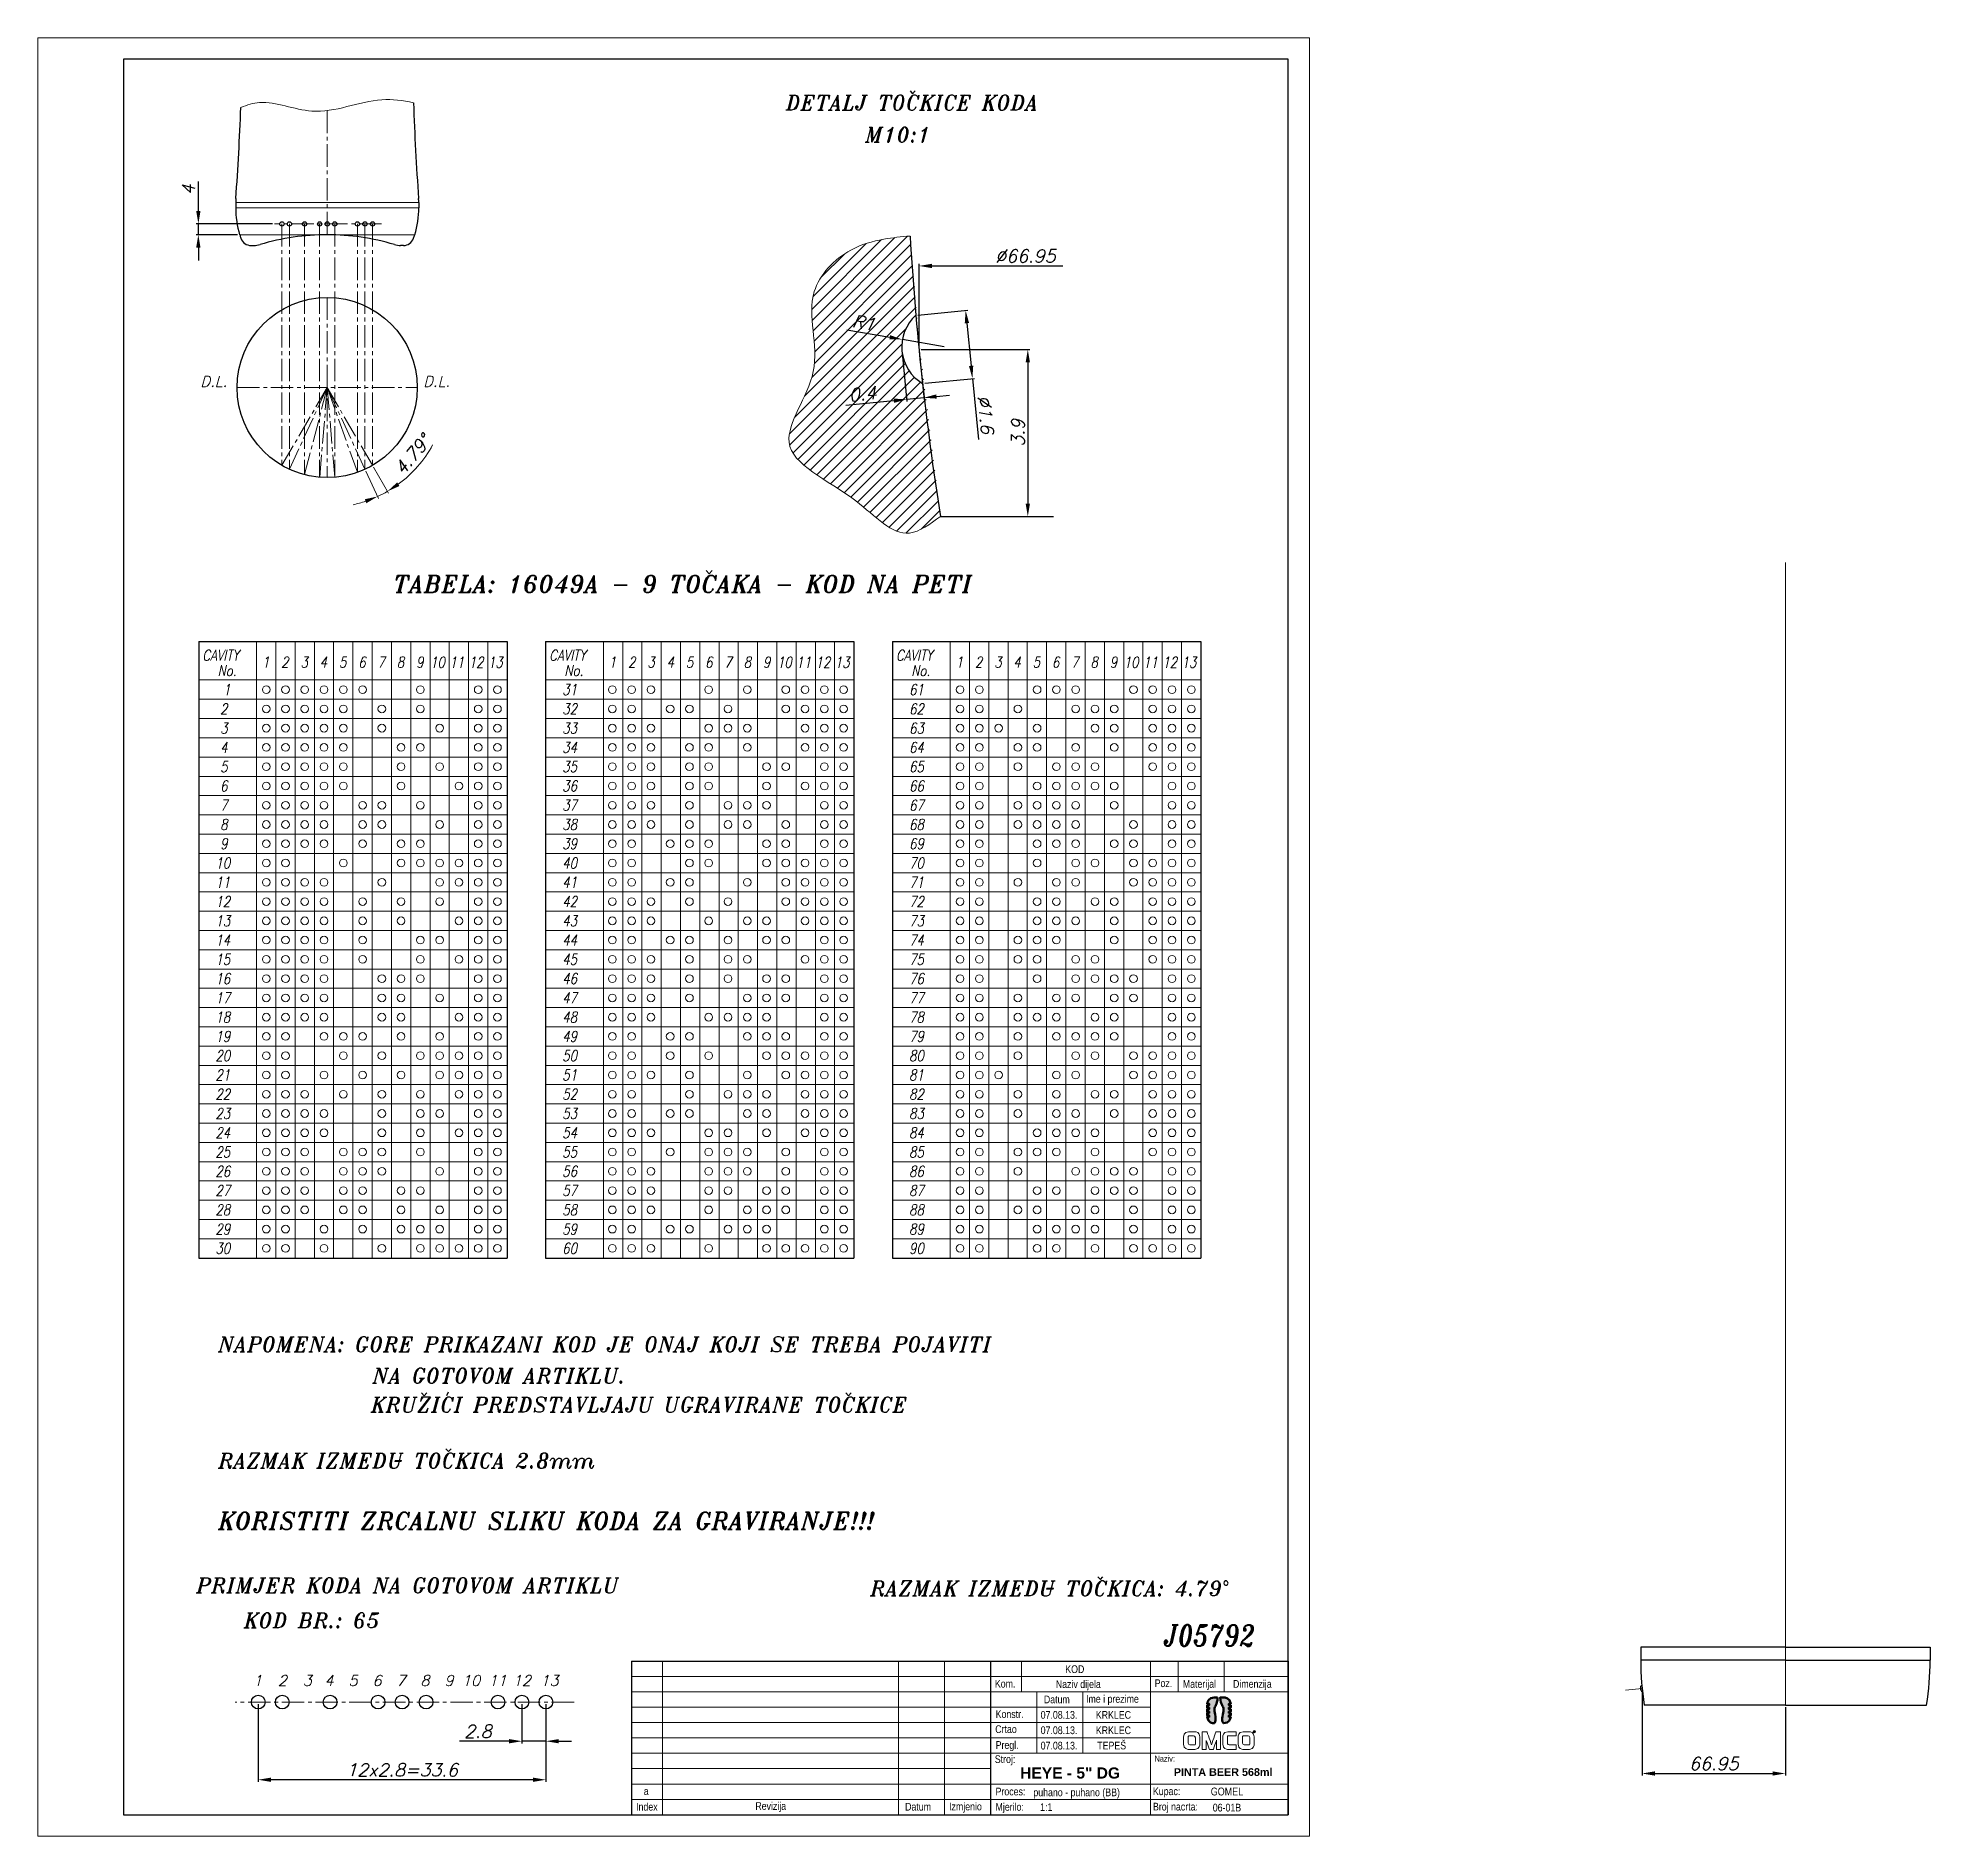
# Model space of a CAD drawing. Extents: x 62 to 504, y 19 to 439.
import ezdxf

# ---------------------------------------------------------------- set-up
doc = ezdxf.new("R2010")
doc.units = 0
doc.header["$LTSCALE"] = 7
doc.header["$MEASUREMENT"] = 0
doc.linetypes.add('CENTER2', pattern=[1.125, 0.75, -0.125, 0.125, -0.125])
doc.layers.get('0').update_dxf_attribs({"linetype": 'CONTINUOUS', "lineweight": 15})
for name, color, linetype, lineweight in [('1', 1, 'CENTER2', 15), ('3', 3, 'CONTINUOUS', 30), ('4', 5, 'CONTINUOUS', 50), ('8', 250, 'CONTINUOUS', 15)]:
    doc.layers.add(name, color=color, linetype=linetype, lineweight=lineweight)
doc.styles.add('ITALICT', font='ITALICT.shx', dxfattribs={"width": 0.8, "height": 3})
doc.styles.add('NEW', font='italict.shx', dxfattribs={"height": 3})
doc.styles.get("Standard").update_dxf_attribs({"font": 'isocp.shx', "height": 3})
doc.styles.add('style2', font='swissc.ttf')
doc.dimstyles.get("Standard").update_dxf_attribs({"dimtxt": 3, "dimasz": 3, "dimexe": 0.5, "dimexo": 0.5, "dimgap": 0.8, "dimtad": 1, "dimdsep": 46, "dimtxsty": 'NEW', "dimcen": 0.09, "dimazin": 2, "dimtfac": 1, "dimtmove": 0, "dimatfit": 3, "dimfxl": 1, "dimtolj": 1, "dimtzin": 0, "dimarcsym": 0})

msp = doc.modelspace()

# ---------------------------------------------------------------- texts
for s, height, style, p in [('DETALJ TOČKICE KODA', 3.5, 'NEW', (236.8908, 422.0634)), ('M10:1', 3.5, 'NEW', (255.4234, 414.5612)), ('D.L.', 2.52, 'NEW', (100.1861, 357.4479)), ('D.L.', 2.52, 'NEW', (152.2037, 357.4479)), ('TABELA: 16049A - 9 TOČAKA - KOD NA PETI', 4, 'NEW', (145.1895, 309.3983)), ('NAPOMENA: GORE PRIKAZANI KOD JE ONAJ KOJI SE TREBA POJAVITI ', 3.5, 'NEW', (104.3463, 132.0981)), ('NA GOTOVOM ARTIKLU.', 3.5, 'NEW', (140.4027, 124.7226)), ('KRUŽIĆI PREDSTAVLJAJU UGRAVIRANE TOČKICE', 3.5, 'NEW', (140.001, 117.9739)), ('RAZMAK IZMEDU TOČKICA 2.8mm', 3.5, 'NEW', (104.3463, 104.9241)), ('KORISTITI ZRCALNU SLIKU KODA ZA GRAVIRANJE!!!', 4, 'NEW', (104.3463, 90.5993)), ('RAZMAK IZMEDU TOČKICA: 4.79°', 3.5, 'NEW', (256.5952, 75.0532)), ('PRIMJER KODA NA GOTOVOM ARTIKLU', 3.5, 'NEW', (99.2242, 75.7901)), ('KOD BR.: 65', 3.5, 'NEW', (110.3287, 67.5801)), ('KOD', 1.79382, 'style2', (302.1564, 57.0617)), ('1', 2.5, 'NEW', (112.4696, 54.0516)), ('2', 2.5, 'NEW', (118.2622, 54.0516)), ('3', 2.5, 'NEW', (124.0547, 54.0516)), ('4', 2.5, 'NEW', (129.147, 54.0516)), ('5', 2.5, 'NEW', (134.747, 54.0516)), ('6', 2.5, 'NEW', (140.347, 54.0516)), ('7', 2.5, 'NEW', (145.947, 54.0516)), ('8', 2.5, 'NEW', (151.547, 54.0516)), ('9', 2.5, 'NEW', (157.147, 54.0516)), ('10', 2.5, 'NEW', (161.2319, 54.0516)), ('11', 2.5, 'NEW', (167.4241, 54.0516)), ('12', 2.5, 'NEW', (173.1065, 54.0516)), ('13', 2.5, 'NEW', (179.547, 54.0516)), ('Kom.', 1.79382, 'style2', (285.7221, 53.6668)), ('Naziv dijela', 1.793824, 'style2', (299.9495, 53.5583)), ('Poz.', 1.79382, 'style2', (323.0298, 53.7712)), ('Materijal', 1.79382, 'style2', (329.6117, 53.612)), ('Dimenzija', 1.79382, 'style2', (341.3381, 53.6153)), ('Datum', 1.79382, 'style2', (297.1597, 49.9829)), ('Ime i prezime', 1.793824, 'style2', (307.0069, 50.1178)), ('Crtao', 1.79382, 'style2', (285.8003, 43.0452)), ('Konstr.', 1.79382, 'style2', (285.8958, 46.5489)), ('07.08.13.', 1.79382, 'style2', (296.4149, 46.3836)), ('07.08.13.', 1.79382, 'style2', (296.4149, 42.796)), ('KRKLEC', 1.79382, 'style2', (309.2923, 46.3836)), ('KRKLEC', 1.79382, 'style2', (309.2923, 42.796)), ('Pregl.', 1.79382, 'style2', (285.8958, 39.3508)), ('07.08.13.', 1.79382, 'style2', (296.4149, 39.2083)), ('TEPEŠ', 1.79382, 'style2', (309.6285, 39.2269)), ('Stroj:', 1.79382, 'style2', (285.7004, 36.0441)), ('Naziv:', 1.43506, 'style2', (323.012, 36.3507)), ('Index', 1.79382, 'style2', (201.9333, 24.925)), ('a', 1.7938, 'style2', (203.7302, 28.58)), ('Revizija', 1.79382, 'style2', (229.7802, 25.1012)), ('Datum', 1.79382, 'style2', (264.7544, 24.9374)), ('Izmjenio', 1.79382, 'style2', (275.0242, 24.9789)), ('Proces:', 1.79382, 'style2', (285.8742, 28.4811)), ('Mjerilo:', 1.79382, 'style2', (285.8742, 24.8935)), ('puhano - puhano (BB)', 1.793824, 'style2', (294.704, 28.2883)), ('1:1', 1.79382, 'style2', (296.2956, 24.839)), ('Kupac:', 1.79382, 'style2', (322.6313, 28.5427)), ('Broj nacrta:', 1.793824, 'style2', (322.6406, 24.953)), ('GOMEL', 1.82681, 'style2', (336.1387, 28.4708)), ('06-01B', 1.79382, 'style2', (336.6081, 24.7253))]:
    msp.add_text(s, height=height, dxfattribs=dict(style=style)).set_placement(p)
at = {"style": 'NEW'}
msp.add_text('4.79°', height=3, rotation=50.092133, dxfattribs=at).set_placement((147.4556, 336.5784))
at = {"style": 'ITALICT', "width": 0.8}
for s, height, p in [('CAVITY', 2.52, (100.6497, 293.5066)), ('No.', 2.52, (104.2017, 289.9317)), ('1', 2.52, (114.5534, 291.8902)), ('2', 2.52, (119.0534, 291.8902)), ('3', 2.52, (123.5534, 291.8902)), ('4', 2.52, (128.0534, 291.8902)), ('5', 2.52, (132.5534, 291.8902)), ('6', 2.52, (137.0534, 291.8902)), ('7', 2.52, (141.5534, 291.8902)), ('8', 2.52, (146.0534, 291.8902)), ('9', 2.52, (150.5534, 291.8902)), ('10', 2.52, (153.8296, 291.852)), ('11', 2.52, (158.3296, 291.852)), ('12', 2.52, (162.8296, 291.852)), ('13', 2.52, (167.3296, 291.852)), ('CAVITY', 2.52, (181.6497, 293.5066)), ('No.', 2.52, (185.2017, 289.9317)), ('1', 2.52, (195.5534, 291.8902)), ('2', 2.52, (200.0534, 291.8902)), ('3', 2.52, (204.5534, 291.8902)), ('4', 2.52, (209.0534, 291.8902)), ('5', 2.52, (213.5534, 291.8902)), ('6', 2.52, (218.0534, 291.8902)), ('7', 2.52, (222.5534, 291.8902)), ('8', 2.52, (227.0534, 291.8902)), ('9', 2.52, (231.5534, 291.8902)), ('10', 2.52, (234.8296, 291.852)), ('11', 2.52, (239.3296, 291.852)), ('12', 2.52, (243.8296, 291.852)), ('13', 2.52, (248.3296, 291.852)), ('CAVITY', 2.52, (262.6497, 293.5066)), ('No.', 2.52, (266.2017, 289.9317)), ('1', 2.52, (276.5534, 291.8902)), ('2', 2.52, (281.0534, 291.8902)), ('3', 2.52, (285.5534, 291.8902)), ('4', 2.52, (290.0534, 291.8902)), ('5', 2.52, (294.5534, 291.8902)), ('6', 2.52, (299.0534, 291.8902)), ('7', 2.52, (303.5534, 291.8902)), ('8', 2.52, (308.0534, 291.8902)), ('9', 2.52, (312.5534, 291.8902)), ('10', 2.52, (315.8296, 291.852)), ('11', 2.52, (320.3296, 291.852)), ('12', 2.52, (324.8296, 291.852)), ('13', 2.52, (329.3296, 291.852)), ('31', 2.52, (184.6842, 285.4716)), ('61', 2.52, (265.6842, 285.4716)), ('2', 2.52, (104.8011, 280.9716)), ('32', 2.52, (184.6842, 280.9716)), ('62', 2.52, (265.6842, 280.9716)), ('3', 2.52, (104.8011, 276.4716)), ('33', 2.52, (184.6842, 276.4716)), ('63', 2.52, (265.6842, 276.4716)), ('4', 2.52, (104.8011, 271.9716)), ('34', 2.52, (184.6842, 271.9716)), ('64', 2.52, (265.6842, 271.9716)), ('5', 2.52, (104.8011, 267.4716)), ('35', 2.52, (184.6842, 267.4716)), ('65', 2.52, (265.6842, 267.4716)), ('6', 2.52, (104.8011, 262.9716)), ('36', 2.52, (184.6842, 262.9716)), ('66', 2.52, (265.6842, 262.9716)), ('7', 2.52, (104.8011, 258.4716)), ('37', 2.52, (184.6842, 258.4716)), ('67', 2.52, (265.6842, 258.4716)), ('8', 2.52, (104.8011, 253.9716)), ('38', 2.52, (184.6842, 253.9716)), ('68', 2.52, (265.6842, 253.9716)), ('9', 2.52, (104.8011, 249.4716)), ('39', 2.52, (184.6842, 249.4716)), ('69', 2.52, (265.6842, 249.4716)), ('10', 2.52, (103.6842, 244.9716)), ('40', 2.52, (184.6842, 244.9716)), ('70', 2.52, (265.6842, 244.9716)), ('11', 2.52, (103.6842, 240.4716)), ('41', 2.52, (184.6842, 240.4716)), ('71', 2.52, (265.6842, 240.4716)), ('12', 2.52, (103.6842, 235.9716)), ('42', 2.52, (184.6842, 235.9716)), ('72', 2.52, (265.6842, 235.9716)), ('13', 2.52, (103.6842, 231.4716)), ('43', 2.52, (184.6842, 231.4716)), ('73', 2.52, (265.6842, 231.4716)), ('14', 2.52, (103.6842, 226.9716)), ('44', 2.52, (184.6842, 226.9716)), ('74', 2.52, (265.6842, 226.9716)), ('15', 2.52, (103.6842, 222.4716)), ('45', 2.52, (184.6842, 222.4716)), ('75', 2.52, (265.6842, 222.4716)), ('16', 2.52, (103.6842, 217.9716)), ('46', 2.52, (184.6842, 217.9716)), ('76', 2.52, (265.6842, 217.9716)), ('17', 2.52, (103.6842, 213.4716)), ('47', 2.52, (184.6842, 213.4716)), ('77', 2.52, (265.6842, 213.4716)), ('18', 2.52, (103.6842, 208.9716)), ('48', 2.52, (184.6842, 208.9716)), ('78', 2.52, (265.6842, 208.9716)), ('19', 2.52, (103.6842, 204.4716)), ('49', 2.52, (184.6842, 204.4716)), ('79', 2.52, (265.6842, 204.4716)), ('20', 2.52, (103.6842, 199.9716)), ('50', 2.52, (184.6842, 199.9716)), ('80', 2.52, (265.6842, 199.9716)), ('21', 2.52, (103.6842, 195.4716)), ('51', 2.52, (184.6842, 195.4716)), ('81', 2.52, (265.6842, 195.4716)), ('22', 2.52, (103.6842, 190.9716)), ('52', 2.52, (184.6842, 190.9716)), ('82', 2.52, (265.6842, 190.9716)), ('23', 2.52, (103.6842, 186.4716)), ('53', 2.52, (184.6842, 186.4716)), ('83', 2.52, (265.6842, 186.4716)), ('24', 2.52, (103.6842, 181.9716)), ('54', 2.52, (184.6842, 181.9716)), ('84', 2.52, (265.6842, 181.9716)), ('25', 2.52, (103.6842, 177.4716)), ('55', 2.52, (184.6842, 177.4716)), ('85', 2.52, (265.6842, 177.4716)), ('26', 2.52, (103.6842, 172.9716)), ('56', 2.52, (184.6842, 172.9716)), ('86', 2.52, (265.6842, 172.9716)), ('27', 2.52, (103.6842, 168.4716)), ('57', 2.52, (184.6842, 168.4716)), ('87', 2.52, (265.6842, 168.4716)), ('28', 2.52, (103.6842, 163.9716)), ('58', 2.52, (184.6842, 163.9716)), ('88', 2.52, (265.6842, 163.9716)), ('29', 2.52, (103.6842, 159.4716)), ('59', 2.52, (184.6842, 159.4716)), ('89', 2.52, (265.6842, 159.4716)), ('30', 2.52, (103.6842, 154.9716)), ('60', 2.52, (184.6842, 154.9716)), ('90', 2.52, (265.6842, 154.9716)), ('J05792', 5, (325.2485, 63.3064))]:
    msp.add_text(s, height=height, dxfattribs=at).set_placement(p)
at = {"insert": (105.4731, 287.9916), "char_height": 2.52, "attachment_point": 1, "style": 'ITALICT'}
msp.add_mtext('1', dxfattribs=at)
at = {"attachment_point": 1}
for s, insert, char_height, width in [('{\\fArial|b1|i0|c238|p34;HEYE - 5" DG}', (291.635, 35.0117), 2.6, 26.63899), ('{\\fArial|b1|i0|c238|p34;PINTA BEER 568ml}', (327.5008, 34.8313), 1.8, 35.079615)]:
    msp.add_mtext(s, dxfattribs=dict(at, insert=insert, char_height=char_height, width=width))

# ---------------------------------------------------------------- blocks, each defined once
blk = doc.blocks.new('*D4')
at = {"color": 0, "lineweight": -2, "transparency": 16777216}
for p, q in [((268.5, 366.19), (293.91, 366.19)), ((293.41, 363.19), (293.41, 330.19))]:
    blk.add_line(p, q, dxfattribs=at)
at = {"color": 0, "transparency": 16777216}
for points in [[(292.91, 363.19), (293.91, 363.19), (293.41, 366.19)], [(292.91, 330.19), (293.91, 330.19), (293.41, 327.19)]]:
    blk.add_solid(points, dxfattribs=at)
at = {"color": 0, "transparency": 16777216, "insert": (291.11, 346.69), "char_height": 3, "attachment_point": 5, "rotation": 90, "style": 'NEW'}
blk.add_mtext('\\A1;3.9', dxfattribs=at)
blk = doc.blocks.new('*D5')
at = {"color": 0, "lineweight": -2, "transparency": 16777216}
for p, q in [((267.76, 374.21), (279.39, 375.36)), ((279.19, 372.32), (280.17, 362.37)), ((269.33, 358.29), (280.96, 359.43)), ((280.47, 359.38), (281.87, 345.14))]:
    blk.add_line(p, q, dxfattribs=at)
at = {"color": 0, "transparency": 16777216}
for points in [[(279.69, 372.37), (278.69, 372.27), (278.89, 375.31)], [(280.67, 362.42), (279.67, 362.32), (280.47, 359.38)]]:
    blk.add_solid(points, dxfattribs=at)
at = {"color": 0, "transparency": 16777216, "insert": (283.6, 350.99), "char_height": 3, "attachment_point": 5, "rotation": 275.6337, "style": 'NEW'}
blk.add_mtext('\\A1;%%c1.6', dxfattribs=at)
blk = doc.blocks.new('*D6')
at = {"color": 0, "lineweight": -2, "transparency": 16777216}
for p, q in [((264.07, 365.3), (265.19, 354.01)), ((268.05, 365.7), (269.17, 354.4)), ((262.15, 354.21), (250.89, 353.1)), ((269.12, 354.9), (265.14, 354.51)), ((272.1, 355.19), (275.09, 355.49))]:
    blk.add_line(p, q, dxfattribs=at)
at = {"color": 0, "transparency": 16777216}
for points in [[(262.1, 354.71), (262.2, 353.72), (265.14, 354.51)], [(272.05, 355.69), (272.15, 354.7), (269.12, 354.9)]]:
    blk.add_solid(points, dxfattribs=at)
at = {"color": 0, "transparency": 16777216, "insert": (254.8, 355.8), "char_height": 3, "attachment_point": 5, "rotation": 5.6287, "style": 'NEW'}
blk.add_mtext('\\A1;0.4', dxfattribs=at)
blk = doc.blocks.new('*D7')
at = {"color": 0, "lineweight": -2, "transparency": 16777216}
for p, q in [((268, 366.69), (268, 386.19)), ((271, 385.69), (301.57, 385.69))]:
    blk.add_line(p, q, dxfattribs=at)
at = {"color": 0, "transparency": 16777216}
blk.add_solid([(271, 386.19), (271, 385.19), (268, 385.69)], dxfattribs=at)
at = {"color": 0, "transparency": 16777216, "insert": (292.84, 387.99), "char_height": 3, "attachment_point": 5, "style": 'NEW'}
blk.add_mtext('\\A1;%%c66.95', dxfattribs=at)
blk = doc.blocks.new('*D8')
at = {"color": 0, "lineweight": -2, "transparency": 16777216}
for p, q in [((99.7, 398.5), (99.7, 405.38)), ((117.01, 395.5), (99.2, 395.5)), ((99.7, 392.98), (99.7, 395.5)), ((108.87, 392.98), (99.2, 392.98)), ((99.7, 389.98), (99.7, 386.98))]:
    blk.add_line(p, q, dxfattribs=at)
at = {"color": 0, "transparency": 16777216}
for points in [[(99.2, 398.5), (100.2, 398.5), (99.7, 395.5)], [(99.2, 389.98), (100.2, 389.98), (99.7, 392.98)]]:
    blk.add_solid(points, dxfattribs=at)
at = {"color": 0, "transparency": 16777216, "insert": (97.4, 403.44), "char_height": 3, "attachment_point": 5, "rotation": 90, "style": 'NEW'}
blk.add_mtext('\\A1;4', dxfattribs=at)
blk = doc.blocks.new('*D11')
at = {"color": 0, "lineweight": -2, "transparency": 16777216}
for p, q in [((175.28, 49.78), (175.28, 40.63)), ((180.88, 49.78), (180.88, 40.63)), ((172.28, 41.13), (160.68, 41.13)), ((180.88, 41.13), (175.28, 41.13)), ((183.88, 41.13), (186.88, 41.13))]:
    blk.add_line(p, q, dxfattribs=at)
at = {"color": 0, "transparency": 16777216}
for points in [[(172.28, 41.63), (172.28, 40.63), (175.28, 41.13)], [(183.88, 41.63), (183.88, 40.63), (180.88, 41.13)]]:
    blk.add_solid(points, dxfattribs=at)
at = {"color": 0, "transparency": 16777216, "insert": (164.98, 43.43), "char_height": 3, "attachment_point": 5, "style": 'NEW'}
blk.add_mtext('\\A1;2.8', dxfattribs=at)
blk = doc.blocks.new('*D12')
at = {"color": 0, "lineweight": -2, "transparency": 16777216}
for p, q in [((113.68, 49.78), (113.68, 31.63)), ((180.88, 49.78), (180.88, 31.63)), ((177.88, 32.13), (116.68, 32.13))]:
    blk.add_line(p, q, dxfattribs=at)
at = {"color": 0, "transparency": 16777216}
for points in [[(116.68, 32.63), (116.68, 31.63), (113.68, 32.13)], [(177.88, 32.63), (177.88, 31.63), (180.88, 32.13)]]:
    blk.add_solid(points, dxfattribs=at)
at = {"color": 0, "transparency": 16777216, "insert": (147.28, 34.43), "char_height": 3, "attachment_point": 5, "style": 'NEW'}
blk.add_mtext('\\A1;12x2.8=33.6', dxfattribs=at)
blk = doc.blocks.new('*D13')
at = {"color": 0, "lineweight": -2, "transparency": 16777216}
for p, q in [((251.15, 370.78), (261.17, 369.02)), ((273.91, 366.78), (264.13, 368.5))]:
    blk.add_line(p, q, dxfattribs=at)
at = {"color": 0, "transparency": 16777216}
blk.add_solid([(261.26, 369.51), (261.08, 368.53), (264.13, 368.5)], dxfattribs=at)
at = {"color": 0, "transparency": 16777216, "insert": (255.08, 372.43), "char_height": 3, "attachment_point": 5, "rotation": 350.0101, "style": 'NEW'}
blk.add_mtext('\\A1;R1', dxfattribs=at)
blk = doc.blocks.new('*D14')
at = {"color": 0, "lineweight": -2, "transparency": 16777216}
for p, q in [((436.87, 52.96), (436.87, 33.09)), ((470.34, 49.06), (470.34, 33.09)), ((439.87, 33.59), (467.34, 33.59))]:
    blk.add_line(p, q, dxfattribs=at)
at = {"color": 0, "transparency": 16777216}
for points in [[(439.87, 34.09), (439.87, 33.09), (436.87, 33.59)], [(467.34, 34.09), (467.34, 33.09), (470.34, 33.59)]]:
    blk.add_solid(points, dxfattribs=at)
at = {"color": 0, "transparency": 16777216, "insert": (453.61, 35.89), "char_height": 3, "attachment_point": 5, "style": 'NEW'}
blk.add_mtext('\\A1;66.95', dxfattribs=at)

# ---------------------------------------------------------------- dimensions: what is measured, and where the dimension line sits
dim = msp.add_linear_dim(base=(99.6953, 395.4979), p1=(109.3738, 392.9779), p2=(117.5099, 395.4979), angle=90, text='4', dimstyle='Standard')
dim.commit()
dim.dimension.update_dxf_attribs({"geometry": '*D8', "text_midpoint": (97.3953, 403.4408)})
for base, p1, p2, text, override, picture, middle in [((321.8591, 385.6876), (268.0039, 366.1938), (321.8591, 377.1938), '%%c66.95', {"dimpost": '%%c4<>', "dimse2": 1, "dimsd2": 1}, '*D7', (292.8397, 385.6876)), ((113.6786, 32.1311), (180.8786, 50.2836), (113.6786, 50.2836), '12x2.8=33.6', {"dimtmove": 0}, '*D12', (147.2786, 32.1311))]:
    dim = msp.add_linear_dim(base=base, p1=p1, p2=p2, text=text, dimstyle='Standard', override=override)
    dim.commit()
    dim.dimension.update_dxf_attribs({"geometry": picture, "text_midpoint": middle, "dimtype": 160})
dim = msp.add_radius_dim(center=(273.9054, 366.7763), mpoint=(264.1258, 368.4989), dimstyle='Standard', override={"dimdec": 1, "dimlfac": 0.1, "dimtol": 0, "dimlim": 0, "dimtp": 0, "dimtm": 0, "dimtfac": 1, "dimtdec": 2, "dimtolj": 1, "dimtzin": 0})
dim.commit()
dim.dimension.update_dxf_attribs({"geometry": '*D13', "text_midpoint": (255.0844, 372.4269)})
dim = msp.add_linear_dim(base=(280.465, 359.3843), p1=(267.2659, 374.1604), p2=(268.8366, 358.2373), angle=275.63374, text='%%c<>', dimstyle='Standard', override={"dimdec": 1, "dimlfac": 0.1})
dim.commit()
dim.dimension.update_dxf_attribs({"geometry": '*D5', "text_midpoint": (281.3149, 350.769), "dimtype": 161})
dim = msp.add_aligned_dim(p1=(268.0039, 366.1938), p2=(264.0232, 365.8015), distance=11.3487, dimstyle='Standard', override={"dimlfac": 0.1})
dim.commit()
dim.dimension.update_dxf_attribs({"geometry": '*D6', "text_midpoint": (254.8026, 355.8002)})
dim = msp.add_linear_dim(base=(293.4081, 327.1938), p1=(268.0039, 366.1938), p2=(293.4081, 327.1938), angle=90, dimstyle='Standard', override={"dimdec": 1, "dimlfac": 0.1})
dim.commit()
dim.dimension.update_dxf_attribs({"geometry": '*D4', "text_midpoint": (291.1081, 346.6938)})
for base, p1, p2, override, picture, middle in [((470.3436, 33.5938), (436.8683, 53.4613), (470.3436, 49.5613), {"dimlfac": 2}, '*D14', (453.606, 35.8938)), ((175.2786, 41.1311), (180.8786, 50.2836), (175.2786, 50.2836), {"dimlfac": 0.5}, '*D11', (164.9786, 43.4311))]:
    dim = msp.add_linear_dim(base=base, p1=p1, p2=p2, dimstyle='Standard', override=override)
    dim.commit()
    dim.dimension.update_dxf_attribs({"geometry": picture, "text_midpoint": middle})

# ---------------------------------------------------------------- hatches: boundary and pattern name
at = {"layer": '4'}
h = msp.add_hatch(color=142, dxfattribs=at)
edge = h.paths.add_edge_path()
edge.add_spline(control_points=[(335.2946, 46.7736), (335.2946, 46.7736), (335.2946, 46.7736), (335.2946, 46.7736), (335.2946, 46.7736), (335.452, 45.3812), (336.6821, 45.3095), (336.8639, 45.3095), (336.8639, 45.3095), (336.8639, 45.3095), (337.0004, 45.3095), (337.0004, 45.3095), (337.0004, 45.3095), (337.6463, 46.2383), (336.9957, 47.592), (336.9957, 48.5597), (336.9957, 48.5597), (336.9957, 49.3196), (337.6648, 49.5231), (337.7381, 51.3467), (337.7381, 51.3467), (336.9661, 51.3467), (336.9661, 51.3467), (336.9661, 51.3467), (335.663, 51.3467), (335.3659, 50.3416), (335.2981, 49.8826)], knot_values=[0.8095238, 0.8095238, 0.8095238, 0.8095238, 0.80952381, 0.80952381, 0.80952381, 0.80952381, 0.85714286, 0.85714286, 0.85714286, 0.85714286, 0.9047619, 0.9047619, 0.9047619, 0.90476191, 0.95238095, 0.95238095, 0.95238095, 0.95238095, 1, 1, 1, 1.04761905, 1.04761905, 1.04761905, 1.04761905, 1.0952381, 1.0952381, 1.0952381, 1.0952381], degree=3, periodic=0)
edge.add_spline(control_points=[(335.2981, 49.8826), (335.2981, 49.8826), (335.7399, 49.8826), (335.7399, 49.8826)], knot_values=[0.0952381, 0.0952381, 0.0952381, 0.0952381, 0.14285714, 0.14285714, 0.14285714, 0.14285714], degree=3, periodic=0)
edge.add_spline(control_points=[(335.7399, 49.8826), (335.7399, 49.8826), (335.7399, 49.8826), (335.7399, 49.8826), (335.7399, 49.8826), (335.7399, 49.8826), (335.7399, 49.5128), (335.7399, 49.5128)], knot_values=[0.14285714, 0.14285714, 0.14285714, 0.14285714, 0.14285714, 0.14285714, 0.14285714, 0.14285714, 0.19047618, 0.19047618, 0.19047618, 0.19047618], degree=3, periodic=0)
edge.add_spline(control_points=[(335.7399, 49.5128), (335.7399, 49.5128), (335.7399, 49.5128), (335.7399, 49.5128), (335.7399, 49.5128), (335.7399, 49.5128), (335.2777, 49.5128), (335.2777, 49.5128)], knot_values=[0.19047618, 0.19047618, 0.19047618, 0.19047618, 0.19047619, 0.19047619, 0.19047619, 0.19047619, 0.23809523, 0.23809523, 0.23809523, 0.23809523], degree=3, periodic=0)
edge.add_spline(control_points=[(335.2777, 49.5128), (335.2777, 49.5128), (335.2777, 49.5128), (335.2777, 49.5128), (335.2777, 49.5128), (335.2777, 49.5128), (335.2777, 48.9695), (335.2777, 48.9695)], knot_values=[0.23809523, 0.23809523, 0.23809523, 0.23809523, 0.23809524, 0.23809524, 0.23809524, 0.23809524, 0.28571428, 0.28571428, 0.28571428, 0.28571428], degree=3, periodic=0)
edge.add_spline(control_points=[(335.2777, 48.9695), (335.2777, 48.9695), (335.2777, 48.9695), (335.2777, 48.9695), (335.2777, 48.9695), (335.2777, 48.9695), (335.7399, 48.9695), (335.7399, 48.9695)], knot_values=[0.28571428, 0.28571428, 0.28571428, 0.28571428, 0.28571429, 0.28571429, 0.28571429, 0.28571429, 0.33333333, 0.33333333, 0.33333333, 0.33333333], degree=3, periodic=0)
edge.add_spline(control_points=[(335.7399, 48.9695), (335.7399, 48.9695), (335.7399, 48.9695), (335.7399, 48.9695), (335.7399, 48.9695), (335.7399, 48.9695), (335.7399, 48.5998), (335.7399, 48.5998)], knot_values=[0.33333333, 0.33333333, 0.33333333, 0.33333333, 0.33333333, 0.33333333, 0.33333333, 0.33333333, 0.38095238, 0.38095238, 0.38095238, 0.38095238], degree=3, periodic=0)
edge.add_spline(control_points=[(335.7399, 48.5998), (335.7399, 48.5998), (335.7399, 48.5998), (335.7399, 48.5998), (335.7399, 48.5998), (335.7399, 48.5998), (335.2777, 48.5998), (335.2777, 48.5998)], knot_values=[0.38095238, 0.38095238, 0.38095238, 0.38095238, 0.38095238, 0.38095238, 0.38095238, 0.38095238, 0.42857143, 0.42857143, 0.42857143, 0.42857143], degree=3, periodic=0)
edge.add_spline(control_points=[(335.2777, 48.5998), (335.2777, 48.5998), (335.2777, 48.5998), (335.2777, 48.5998), (335.2777, 48.5998), (335.2777, 48.5998), (335.2777, 48.0564), (335.2777, 48.0564)], knot_values=[0.42857143, 0.42857143, 0.42857143, 0.42857143, 0.42857143, 0.42857143, 0.42857143, 0.42857143, 0.47619047, 0.47619047, 0.47619047, 0.47619047], degree=3, periodic=0)
edge.add_spline(control_points=[(335.2777, 48.0564), (335.2777, 48.0564), (335.2777, 48.0564), (335.2777, 48.0564), (335.2777, 48.0564), (335.2777, 48.0564), (335.7399, 48.0564), (335.7399, 48.0564)], knot_values=[0.47619047, 0.47619047, 0.47619047, 0.47619047, 0.47619048, 0.47619048, 0.47619048, 0.47619048, 0.52380952, 0.52380952, 0.52380952, 0.52380952], degree=3, periodic=0)
edge.add_spline(control_points=[(335.7399, 48.0564), (335.7399, 48.0564), (335.7399, 48.0564), (335.7399, 48.0564), (335.7399, 48.0564), (335.7399, 48.0564), (335.7399, 47.6867), (335.7399, 47.6867)], knot_values=[0.52380952, 0.52380952, 0.52380952, 0.52380952, 0.52380952, 0.52380952, 0.52380952, 0.52380952, 0.57142856, 0.57142856, 0.57142856, 0.57142856], degree=3, periodic=0)
edge.add_spline(control_points=[(335.7399, 47.6867), (335.7399, 47.6867), (335.7399, 47.6867), (335.7399, 47.6867), (335.7399, 47.6867), (335.7399, 47.6867), (335.2777, 47.6867), (335.2777, 47.6867)], knot_values=[0.57142856, 0.57142856, 0.57142856, 0.57142856, 0.57142857, 0.57142857, 0.57142857, 0.57142857, 0.61904761, 0.61904761, 0.61904761, 0.61904761], degree=3, periodic=0)
edge.add_spline(control_points=[(335.2777, 47.6867), (335.2777, 47.6867), (335.2777, 47.6867), (335.2777, 47.6867), (335.2777, 47.6867), (335.2777, 47.6867), (335.2777, 47.1434), (335.2777, 47.1434)], knot_values=[0.61904761, 0.61904761, 0.61904761, 0.61904761, 0.61904762, 0.61904762, 0.61904762, 0.61904762, 0.66666666, 0.66666666, 0.66666666, 0.66666666], degree=3, periodic=0)
edge.add_spline(control_points=[(335.2777, 47.1434), (335.2777, 47.1434), (335.2777, 47.1434), (335.2777, 47.1434), (335.2777, 47.1434), (335.2777, 47.1434), (335.7399, 47.1434), (335.7399, 47.1434)], knot_values=[0.66666666, 0.66666666, 0.66666666, 0.66666666, 0.66666667, 0.66666667, 0.66666667, 0.66666667, 0.71428571, 0.71428571, 0.71428571, 0.71428571], degree=3, periodic=0)
edge.add_spline(control_points=[(335.7399, 47.1434), (335.7399, 47.1434), (335.7399, 47.1434), (335.7399, 47.1434), (335.7399, 47.1434), (335.7399, 47.1434), (335.7399, 46.7736), (335.7399, 46.7736)], knot_values=[0.71428571, 0.71428571, 0.71428571, 0.71428571, 0.71428571, 0.71428571, 0.71428571, 0.71428572, 0.76190476, 0.76190476, 0.76190476, 0.76190476], degree=3, periodic=0)
edge.add_spline(control_points=[(335.7399, 46.7736), (335.7399, 46.7736), (335.7399, 46.7736), (335.7399, 46.7736), (335.7399, 46.7736), (335.7399, 46.7736), (335.2946, 46.7736), (335.2946, 46.7736)], knot_values=[0.76190476, 0.76190476, 0.76190476, 0.76190476, 0.76190476, 0.76190476, 0.76190476, 0.76190476, 0.8095238, 0.8095238, 0.8095238, 0.8095238], degree=3, periodic=0)
h = msp.add_hatch(color=253, dxfattribs=at)
edge = h.paths.add_edge_path()
edge.add_spline(control_points=[(340.362, 48.0564), (340.362, 48.0564), (340.362, 48.0564), (340.362, 48.0564), (340.362, 48.0564), (340.362, 48.0564), (340.8242, 48.0564), (340.8242, 48.0564)], knot_values=[0.23809523, 0.23809523, 0.23809523, 0.23809523, 0.23809524, 0.23809524, 0.23809524, 0.23809524, 0.28571428, 0.28571428, 0.28571428, 0.28571428], degree=3, periodic=0)
edge.add_spline(control_points=[(340.8242, 48.0564), (340.8242, 48.0564), (340.8242, 48.0564), (340.8242, 48.0564), (340.8242, 48.0564), (340.8242, 48.0564), (340.8242, 48.5998), (340.8242, 48.5998)], knot_values=[0.28571428, 0.28571428, 0.28571428, 0.28571428, 0.28571429, 0.28571429, 0.28571429, 0.28571429, 0.33333333, 0.33333333, 0.33333333, 0.33333333], degree=3, periodic=0)
edge.add_spline(control_points=[(340.8242, 48.5998), (340.8242, 48.5998), (340.8242, 48.5998), (340.8242, 48.5998), (340.8242, 48.5998), (340.8242, 48.5998), (340.362, 48.5998), (340.362, 48.5998)], knot_values=[0.33333333, 0.33333333, 0.33333333, 0.33333333, 0.33333333, 0.33333333, 0.33333333, 0.33333333, 0.38095237, 0.38095237, 0.38095237, 0.38095237], degree=3, periodic=0)
edge.add_spline(control_points=[(340.362, 48.5998), (340.362, 48.5998), (340.362, 48.5998), (340.362, 48.5998), (340.362, 48.5998), (340.362, 48.5998), (340.362, 48.9695), (340.362, 48.9695)], knot_values=[0.38095237, 0.38095237, 0.38095237, 0.38095237, 0.38095238, 0.38095238, 0.38095238, 0.38095238, 0.42857142, 0.42857142, 0.42857142, 0.42857142], degree=3, periodic=0)
edge.add_spline(control_points=[(340.362, 48.9695), (340.362, 48.9695), (340.362, 48.9695), (340.362, 48.9695), (340.362, 48.9695), (340.362, 48.9695), (340.8242, 48.9695), (340.8242, 48.9695)], knot_values=[0.42857142, 0.42857142, 0.42857142, 0.42857142, 0.42857143, 0.42857143, 0.42857143, 0.42857143, 0.47619047, 0.47619047, 0.47619047, 0.47619047], degree=3, periodic=0)
edge.add_spline(control_points=[(340.8242, 48.9695), (340.8242, 48.9695), (340.8242, 48.9695), (340.8242, 48.9695), (340.8242, 48.9695), (340.8242, 48.9695), (340.8242, 49.5128), (340.8242, 49.5128)], knot_values=[0.47619047, 0.47619047, 0.47619047, 0.47619047, 0.47619048, 0.47619048, 0.47619048, 0.47619048, 0.52380952, 0.52380952, 0.52380952, 0.52380952], degree=3, periodic=0)
edge.add_spline(control_points=[(340.8242, 49.5128), (340.8242, 49.5128), (340.8242, 49.5128), (340.8242, 49.5128), (340.8242, 49.5128), (340.8242, 49.5128), (340.362, 49.5128), (340.362, 49.5128)], knot_values=[0.52380952, 0.52380952, 0.52380952, 0.52380952, 0.52380952, 0.52380952, 0.52380952, 0.52380952, 0.57142857, 0.57142857, 0.57142857, 0.57142857], degree=3, periodic=0)
edge.add_spline(control_points=[(340.362, 49.5128), (340.362, 49.5128), (340.362, 49.5128), (340.362, 49.5128), (340.362, 49.5128), (340.362, 49.5128), (340.362, 49.8826), (340.362, 49.8826)], knot_values=[0.57142857, 0.57142857, 0.57142857, 0.57142857, 0.57142857, 0.57142857, 0.57142857, 0.57142857, 0.61904761, 0.61904761, 0.61904761, 0.61904761], degree=3, periodic=0)
edge.add_spline(control_points=[(340.362, 49.8826), (340.362, 49.8826), (340.362, 49.8826), (340.362, 49.8826), (340.362, 49.8826), (340.362, 49.8826), (340.806, 49.8826), (340.806, 49.8826)], knot_values=[0.61904761, 0.61904761, 0.61904761, 0.61904761, 0.61904762, 0.61904762, 0.61904762, 0.61904762, 0.66666666, 0.66666666, 0.66666666, 0.66666666], degree=3, periodic=0)
edge.add_spline(control_points=[(340.806, 49.8826), (340.806, 49.8826), (340.806, 49.8826), (340.806, 49.8826), (340.806, 49.8826), (340.6434, 51.2659), (339.4194, 51.3467), (339.238, 51.3467), (339.238, 51.3467), (339.238, 51.3467), (338.3636, 51.3467), (338.3636, 51.3467)], knot_values=[0.66666666, 0.66666666, 0.66666666, 0.66666666, 0.66666667, 0.66666667, 0.66666667, 0.66666667, 0.71428571, 0.71428571, 0.71428571, 0.71428572, 0.76190476, 0.76190476, 0.76190476, 0.76190476], degree=3, periodic=0)
edge.add_spline(control_points=[(338.3636, 51.3467), (338.3636, 51.3467), (338.3636, 51.3467), (338.3636, 51.3467), (338.3636, 51.3467), (338.4369, 49.5231), (339.1064, 49.3196), (339.1064, 48.5597), (339.1064, 48.5597), (339.1064, 47.592), (338.4557, 46.2383), (339.1016, 45.3095), (339.1016, 45.3095), (339.1016, 45.3095), (339.1459, 45.3095), (339.1459, 45.3095), (339.1459, 45.3095), (340.449, 45.3095), (340.7401, 46.3146), (340.8052, 46.7736)], knot_values=[0.76190476, 0.76190476, 0.76190476, 0.76190476, 0.76190476, 0.76190476, 0.76190476, 0.76190476, 0.80952381, 0.80952381, 0.80952381, 0.80952381, 0.85714286, 0.85714286, 0.85714286, 0.85714286, 0.9047619, 0.9047619, 0.9047619, 0.90476191, 0.95238095, 0.95238095, 0.95238095, 0.95238095], degree=3, periodic=0)
edge.add_spline(control_points=[(340.8052, 46.7736), (340.8052, 46.7736), (340.362, 46.7736), (340.362, 46.7736), (340.362, 46.7736), (340.362, 47.1434), (340.362, 47.1434)], knot_values=[0.95238095, 0.95238095, 0.95238095, 0.95238095, 1, 1, 1, 1.04761904, 1.04761904, 1.04761904, 1.04761904], degree=3, periodic=0)
edge.add_spline(control_points=[(340.362, 47.1434), (340.362, 47.1434), (340.362, 47.1434), (340.362, 47.1434), (340.362, 47.1434), (340.362, 47.1434), (340.8242, 47.1434), (340.8242, 47.1434)], knot_values=[0.04761904, 0.04761904, 0.04761904, 0.04761904, 0.04761905, 0.04761905, 0.04761905, 0.04761905, 0.09523809, 0.09523809, 0.09523809, 0.09523809], degree=3, periodic=0)
edge.add_spline(control_points=[(340.8242, 47.1434), (340.8242, 47.1434), (340.8242, 47.1434), (340.8242, 47.1434), (340.8242, 47.1434), (340.8242, 47.1434), (340.8242, 47.6867), (340.8242, 47.6867)], knot_values=[0.09523809, 0.09523809, 0.09523809, 0.09523809, 0.0952381, 0.0952381, 0.0952381, 0.0952381, 0.14285714, 0.14285714, 0.14285714, 0.14285714], degree=3, periodic=0)
edge.add_spline(control_points=[(340.8242, 47.6867), (340.8242, 47.6867), (340.8242, 47.6867), (340.8242, 47.6867), (340.8242, 47.6867), (340.8242, 47.6867), (340.362, 47.6867), (340.362, 47.6867)], knot_values=[0.14285714, 0.14285714, 0.14285714, 0.14285714, 0.14285714, 0.14285714, 0.14285714, 0.14285714, 0.19047618, 0.19047618, 0.19047618, 0.19047618], degree=3, periodic=0)
edge.add_spline(control_points=[(340.362, 47.6867), (340.362, 47.6867), (340.362, 47.6867), (340.362, 47.6867), (340.362, 47.6867), (340.362, 47.6867), (340.362, 48.0564), (340.362, 48.0564)], knot_values=[0.19047618, 0.19047618, 0.19047618, 0.19047618, 0.19047619, 0.19047619, 0.19047619, 0.19047619, 0.23809523, 0.23809523, 0.23809523, 0.23809523], degree=3, periodic=0)
at = {"layer": '8'}
h = msp.add_hatch(dxfattribs=at)
h.set_pattern_fill('ANSI31', color=256, scale=15)
edge = h.paths.add_edge_path()
edge.add_arc((273.9054, 366.7763), 9.9301, 131.960718, 239.306762, ccw=False)
edge.add_arc((937.0633, 432.1938), 672.3068, 183.3714631, 184.9519239, ccw=False)
edge.add_spline(control_points=[(265.9201, 392.656), (263.8664, 392.5205), (259.1386, 392.003), (250.3492, 389.5653), (239.7964, 378.4263), (247.331, 361.3919), (231.2675, 341.9264), (252.53, 333.5165), (263.7582, 320.3534), (270.5653, 325.3882), (273.0065, 327.1938)], knot_values=[0, 0, 0, 0, 6.17910853, 14.31297721, 27.24533924, 45.92146398, 63.34798772, 84.10059592, 98.73706009, 106.92120335, 106.92120335, 106.92120335, 106.92120335], degree=3, periodic=0)
edge.add_arc((937.0633, 432.1938), 672.3068, 186.3155558, 188.985163, ccw=False)
h.paths.add_polyline_path([(250.9359, 353.1582), (259.1106, 353.9639), (258.6692, 358.4422), (250.4945, 357.6365)], flags=24)
h.paths.add_polyline_path([(251.212, 370.8244), (258.1762, 369.5977), (258.9568, 374.0295), (251.9926, 375.2562)], flags=24)

# ---------------------------------------------------------------- linework, layer by layer
for p, q in [((62.2158, 438.9576), (62.2158, 18.9576)), ((359.2158, 438.9576), (62.2158, 438.9576)), ((359.2158, 18.9576), (359.2158, 438.9576)), ((138.8249, 337.7227), (141.752, 331.3825)), ((140.6308, 338.6624), (144.1433, 332.6268)), ((470.3436, 316.4613), (470.3436, 49.5613)), ((145.5801, 106.4248), (145.6661, 106.6738)), ((145.5801, 106.4248), (147.0911, 106.4248)), ((145.6231, 106.5493), (147.1308, 106.5493)), ((145.6661, 106.6738), (147.1705, 106.6738)), ((147.1705, 106.6738), (147.0911, 106.4248)), ((297.8007, 76.6176), (297.8867, 76.8665)), ((297.8007, 76.6176), (299.3117, 76.6176)), ((297.8437, 76.7421), (299.3514, 76.7421)), ((297.8867, 76.8665), (299.3911, 76.8665)), ((299.3911, 76.8665), (299.3117, 76.6176)), ((208.0668, 59.834), (208.0668, 23.9576)), ((263.2031, 59.834), (263.2031, 23.9576)), ((273.966, 59.834), (273.966, 23.9576)), ((291.9042, 59.834), (291.9042, 52.6587)), ((322.0405, 59.834), (322.0405, 23.9576)), ((328.4983, 59.834), (328.4983, 52.6587)), ((339.2612, 59.834), (339.2612, 52.6587)), ((200.8915, 56.2464), (354.2158, 56.2464)), ((436.8683, 53.4613), (433.0024, 53.0512)), ((354.2158, 52.6587), (200.8915, 52.6587)), ((200.8915, 49.0711), (322.0405, 49.0711)), ((295.4919, 52.6587), (295.4919, 38.3082)), ((306.2548, 52.6587), (306.2548, 38.3082)), ((200.8915, 45.4835), (322.0405, 45.4835)), ((200.8915, 41.8958), (322.0405, 41.8958)), ((200.8915, 38.3082), (354.2158, 38.3082)), ((284.7289, 34.7205), (200.8915, 34.7205)), ((200.8915, 31.1329), (354.2158, 31.1329)), ((200.8915, 27.5452), (354.2158, 27.5452)), ((62.2158, 18.9576), (359.2158, 18.9576))]:
    msp.add_line(p, q)
for centre in [(115.5532, 286.7316), (120.0532, 286.7316), (124.5532, 286.7316), (129.0532, 286.7316), (133.5532, 286.7316), (138.0532, 286.7316), (151.5532, 286.7316), (165.0532, 286.7316), (169.5532, 286.7316), (196.3913, 286.7316), (200.8913, 286.7316), (205.3913, 286.7316), (218.8913, 286.7316), (227.8913, 286.7316), (236.8913, 286.7316), (241.3913, 286.7316), (245.8913, 286.7316), (250.3913, 286.7316), (277.5905, 286.7316), (282.0905, 286.7316), (295.5905, 286.7316), (300.0905, 286.7316), (304.5905, 286.7316), (318.0905, 286.7316), (322.5905, 286.7316), (327.0905, 286.7316), (331.5905, 286.7316), (115.5532, 282.2316), (120.0532, 282.2316), (124.5532, 282.2316), (129.0532, 282.2316), (133.5532, 282.2316), (142.5532, 282.2316), (151.5532, 282.2316), (165.0532, 282.2316), (169.5532, 282.2316), (196.3913, 282.2316), (200.8913, 282.2316), (209.8913, 282.2316), (214.3913, 282.2316), (223.3913, 282.2316), (236.8913, 282.2316), (241.3913, 282.2316), (245.8913, 282.2316), (250.3913, 282.2316), (277.5905, 282.2316), (282.0905, 282.2316), (291.0905, 282.2316), (304.5905, 282.2316), (309.0905, 282.2316), (313.5905, 282.2316), (322.5905, 282.2316), (327.0905, 282.2316), (331.5905, 282.2316), (115.5532, 277.7316), (120.0532, 277.7316), (124.5532, 277.7316), (129.0532, 277.7316), (133.5532, 277.7316), (142.5532, 277.7316), (156.0532, 277.7316), (165.0532, 277.7316), (169.5532, 277.7316), (196.3913, 277.7316), (200.8913, 277.7316), (205.3913, 277.7316), (218.8913, 277.7316), (223.3913, 277.7316), (227.8913, 277.7316), (241.3913, 277.7316), (245.8913, 277.7316), (250.3913, 277.7316), (277.5905, 277.7316), (282.0905, 277.7316), (286.5905, 277.7316), (295.5905, 277.7316), (309.0905, 277.7316), (313.5905, 277.7316), (322.5905, 277.7316), (327.0905, 277.7316), (331.5905, 277.7316), (115.5532, 273.2316), (120.0532, 273.2316), (124.5532, 273.2316), (129.0532, 273.2316), (133.5532, 273.2316), (147.0532, 273.2316), (151.5532, 273.2316), (165.0532, 273.2316), (169.5532, 273.2316), (196.3913, 273.2316), (200.8913, 273.2316), (205.3913, 273.2316), (214.3913, 273.2316), (218.8913, 273.2316), (227.8913, 273.2316), (241.3913, 273.2316), (245.8913, 273.2316), (250.3913, 273.2316), (277.5905, 273.2316), (282.0905, 273.2316), (291.0905, 273.2316), (295.5905, 273.2316), (304.5905, 273.2316), (313.5905, 273.2316), (322.5905, 273.2316), (327.0905, 273.2316), (331.5905, 273.2316), (115.5532, 268.7316), (120.0532, 268.7316), (124.5532, 268.7316), (129.0532, 268.7316), (133.5532, 268.7316), (147.0532, 268.7316), (156.0532, 268.7316), (165.0532, 268.7316), (169.5532, 268.7316), (196.3913, 268.7316), (200.8913, 268.7316), (205.3913, 268.7316), (214.3913, 268.7316), (218.8913, 268.7316), (232.3913, 268.7316), (236.8913, 268.7316), (245.8913, 268.7316), (250.3913, 268.7316), (277.5905, 268.7316), (282.0905, 268.7316), (291.0905, 268.7316), (300.0905, 268.7316), (304.5905, 268.7316), (309.0905, 268.7316), (322.5905, 268.7316), (327.0905, 268.7316), (331.5905, 268.7316), (115.5532, 264.2316), (120.0532, 264.2316), (124.5532, 264.2316), (129.0532, 264.2316), (133.5532, 264.2316), (147.0532, 264.2316), (160.5532, 264.2316), (165.0532, 264.2316), (169.5532, 264.2316), (196.3913, 264.2316), (200.8913, 264.2316), (205.3913, 264.2316), (214.3913, 264.2316), (218.8913, 264.2316), (232.3913, 264.2316), (241.3913, 264.2316), (245.8913, 264.2316), (250.3913, 264.2316), (277.5905, 264.2316), (282.0905, 264.2316), (295.5905, 264.2316), (300.0905, 264.2316), (304.5905, 264.2316), (309.0905, 264.2316), (313.5905, 264.2316), (327.0905, 264.2316), (331.5905, 264.2316), (115.5532, 259.7316), (120.0532, 259.7316), (124.5532, 259.7316), (129.0532, 259.7316), (138.0532, 259.7316), (142.5532, 259.7316), (151.5532, 259.7316), (165.0532, 259.7316), (169.5532, 259.7316), (196.3913, 259.7316), (200.8913, 259.7316), (205.3913, 259.7316), (214.3913, 259.7316), (223.3913, 259.7316), (227.8913, 259.7316), (232.3913, 259.7316), (245.8913, 259.7316), (250.3913, 259.7316), (277.5905, 259.7316), (282.0905, 259.7316), (291.0905, 259.7316), (295.5905, 259.7316), (300.0905, 259.7316), (304.5905, 259.7316), (313.5905, 259.7316), (327.0905, 259.7316), (331.5905, 259.7316), (115.5532, 255.2316), (120.0532, 255.2316), (124.5532, 255.2316), (129.0532, 255.2316), (138.0532, 255.2316), (142.5532, 255.2316), (156.0532, 255.2316), (165.0532, 255.2316), (169.5532, 255.2316), (196.3913, 255.2316), (200.8913, 255.2316), (205.3913, 255.2316), (214.3913, 255.2316), (223.3913, 255.2316), (227.8913, 255.2316), (236.8913, 255.2316), (245.8913, 255.2316), (250.3913, 255.2316), (277.5905, 255.2316), (282.0905, 255.2316), (291.0905, 255.2316), (295.5905, 255.2316), (300.0905, 255.2316), (304.5905, 255.2316), (318.0905, 255.2316), (327.0905, 255.2316), (331.5905, 255.2316), (115.5532, 250.7316), (120.0532, 250.7316), (124.5532, 250.7316), (129.0532, 250.7316), (138.0532, 250.7316), (147.0532, 250.7316), (151.5532, 250.7316), (165.0532, 250.7316), (169.5532, 250.7316), (196.3913, 250.7316), (200.8913, 250.7316), (209.8913, 250.7316), (214.3913, 250.7316), (218.8913, 250.7316), (232.3913, 250.7316), (236.8913, 250.7316), (245.8913, 250.7316), (250.3913, 250.7316), (277.5905, 250.7316), (282.0905, 250.7316), (295.5905, 250.7316), (300.0905, 250.7316), (304.5905, 250.7316), (313.5905, 250.7316), (318.0905, 250.7316), (327.0905, 250.7316), (331.5905, 250.7316), (115.5532, 246.2316), (120.0532, 246.2316), (133.5532, 246.2316), (147.0532, 246.2316), (151.5532, 246.2316), (156.0532, 246.2316), (160.5532, 246.2316), (165.0532, 246.2316), (169.5532, 246.2316), (196.3913, 246.2316), (200.8913, 246.2316), (214.3913, 246.2316), (218.8913, 246.2316), (232.3913, 246.2316), (236.8913, 246.2316), (241.3913, 246.2316), (245.8913, 246.2316), (250.3913, 246.2316), (277.5905, 246.2316), (282.0905, 246.2316), (295.5905, 246.2316), (304.5905, 246.2316), (309.0905, 246.2316), (318.0905, 246.2316), (322.5905, 246.2316), (327.0905, 246.2316), (331.5905, 246.2316), (115.5532, 241.7316), (120.0532, 241.7316), (124.5532, 241.7316), (129.0532, 241.7316), (142.5532, 241.7316), (156.0532, 241.7316), (160.5532, 241.7316), (165.0532, 241.7316), (169.5532, 241.7316), (196.3913, 241.7316), (200.8913, 241.7316), (209.8913, 241.7316), (214.3913, 241.7316), (227.8913, 241.7316), (236.8913, 241.7316), (241.3913, 241.7316), (245.8913, 241.7316), (250.3913, 241.7316), (277.5905, 241.7316), (282.0905, 241.7316), (291.0905, 241.7316), (300.0905, 241.7316), (304.5905, 241.7316), (318.0905, 241.7316), (322.5905, 241.7316), (327.0905, 241.7316), (331.5905, 241.7316), (115.5532, 237.2316), (120.0532, 237.2316), (124.5532, 237.2316), (129.0532, 237.2316), (138.0532, 237.2316), (147.0532, 237.2316), (156.0532, 237.2316), (165.0532, 237.2316), (169.5532, 237.2316), (196.3913, 237.2316), (200.8913, 237.2316), (205.3913, 237.2316), (214.3913, 237.2316), (223.3913, 237.2316), (236.8913, 237.2316), (241.3913, 237.2316), (245.8913, 237.2316), (250.3913, 237.2316), (277.5905, 237.2316), (282.0905, 237.2316), (295.5905, 237.2316), (300.0905, 237.2316), (309.0905, 237.2316), (313.5905, 237.2316), (322.5905, 237.2316), (327.0905, 237.2316), (331.5905, 237.2316), (115.5532, 232.7316), (120.0532, 232.7316), (124.5532, 232.7316), (129.0532, 232.7316), (138.0532, 232.7316), (147.0532, 232.7316), (160.5532, 232.7316), (165.0532, 232.7316), (169.5532, 232.7316), (196.3913, 232.7316), (200.8913, 232.7316), (205.3913, 232.7316), (218.8913, 232.7316), (227.8913, 232.7316), (232.3913, 232.7316), (241.3913, 232.7316), (245.8913, 232.7316), (250.3913, 232.7316), (277.5905, 232.7316), (282.0905, 232.7316), (295.5905, 232.7316), (300.0905, 232.7316), (304.5905, 232.7316), (313.5905, 232.7316), (322.5905, 232.7316), (327.0905, 232.7316), (331.5905, 232.7316), (115.5532, 228.2316), (120.0532, 228.2316), (124.5532, 228.2316), (129.0532, 228.2316), (138.0532, 228.2316), (151.5532, 228.2316), (156.0532, 228.2316), (165.0532, 228.2316), (169.5532, 228.2316), (196.3913, 228.2316), (200.8913, 228.2316), (209.8913, 228.2316), (214.3913, 228.2316), (223.3913, 228.2316), (232.3913, 228.2316), (236.8913, 228.2316), (245.8913, 228.2316), (250.3913, 228.2316), (277.5905, 228.2316), (282.0905, 228.2316), (291.0905, 228.2316), (295.5905, 228.2316), (300.0905, 228.2316), (313.5905, 228.2316), (322.5905, 228.2316), (327.0905, 228.2316), (331.5905, 228.2316), (115.5532, 223.7316), (120.0532, 223.7316), (124.5532, 223.7316), (129.0532, 223.7316), (138.0532, 223.7316), (151.5532, 223.7316), (160.5532, 223.7316), (165.0532, 223.7316), (169.5532, 223.7316), (196.3913, 223.7316), (200.8913, 223.7316), (205.3913, 223.7316), (214.3913, 223.7316), (223.3913, 223.7316), (227.8913, 223.7316), (241.3913, 223.7316), (245.8913, 223.7316), (250.3913, 223.7316), (277.5905, 223.7316), (282.0905, 223.7316), (291.0905, 223.7316), (295.5905, 223.7316), (304.5905, 223.7316), (309.0905, 223.7316), (322.5905, 223.7316), (327.0905, 223.7316), (331.5905, 223.7316), (115.5532, 219.2316), (120.0532, 219.2316), (124.5532, 219.2316), (129.0532, 219.2316), (142.5532, 219.2316), (147.0532, 219.2316), (151.5532, 219.2316), (165.0532, 219.2316), (169.5532, 219.2316), (196.3913, 219.2316), (200.8913, 219.2316), (205.3913, 219.2316), (214.3913, 219.2316), (223.3913, 219.2316), (232.3913, 219.2316), (236.8913, 219.2316), (245.8913, 219.2316), (250.3913, 219.2316), (277.5905, 219.2316), (282.0905, 219.2316), (295.5905, 219.2316), (304.5905, 219.2316), (309.0905, 219.2316), (313.5905, 219.2316), (318.0905, 219.2316), (327.0905, 219.2316), (331.5905, 219.2316), (115.5532, 214.7316), (120.0532, 214.7316), (124.5532, 214.7316), (129.0532, 214.7316), (142.5532, 214.7316), (147.0532, 214.7316), (156.0532, 214.7316), (165.0532, 214.7316), (169.5532, 214.7316), (196.3913, 214.7316), (200.8913, 214.7316), (205.3913, 214.7316), (214.3913, 214.7316), (227.8913, 214.7316), (232.3913, 214.7316), (236.8913, 214.7316), (245.8913, 214.7316), (250.3913, 214.7316), (277.5905, 214.7316), (282.0905, 214.7316), (291.0905, 214.7316), (300.0905, 214.7316), (304.5905, 214.7316), (313.5905, 214.7316), (318.0905, 214.7316), (327.0905, 214.7316), (331.5905, 214.7316), (115.5532, 210.2316), (120.0532, 210.2316), (124.5532, 210.2316), (129.0532, 210.2316), (142.5532, 210.2316), (147.0532, 210.2316), (160.5532, 210.2316), (165.0532, 210.2316), (169.5532, 210.2316), (196.3913, 210.2316), (200.8913, 210.2316), (205.3913, 210.2316), (218.8913, 210.2316), (223.3913, 210.2316), (227.8913, 210.2316), (232.3913, 210.2316), (245.8913, 210.2316), (250.3913, 210.2316), (277.5905, 210.2316), (282.0905, 210.2316), (291.0905, 210.2316), (295.5905, 210.2316), (300.0905, 210.2316), (309.0905, 210.2316), (313.5905, 210.2316), (327.0905, 210.2316), (331.5905, 210.2316), (115.5532, 205.7316), (120.0532, 205.7316), (129.0532, 205.7316), (133.5532, 205.7316), (138.0532, 205.7316), (147.0532, 205.7316), (156.0532, 205.7316), (165.0532, 205.7316), (169.5532, 205.7316), (196.3913, 205.7316), (200.8913, 205.7316), (209.8913, 205.7316), (214.3913, 205.7316), (227.8913, 205.7316), (232.3913, 205.7316), (236.8913, 205.7316), (245.8913, 205.7316), (250.3913, 205.7316), (277.5905, 205.7316), (282.0905, 205.7316), (291.0905, 205.7316), (300.0905, 205.7316), (304.5905, 205.7316), (309.0905, 205.7316), (313.5905, 205.7316), (327.0905, 205.7316), (331.5905, 205.7316), (115.5532, 201.2316), (120.0532, 201.2316), (133.5532, 201.2316), (142.5532, 201.2316), (151.5532, 201.2316), (156.0532, 201.2316), (160.5532, 201.2316), (165.0532, 201.2316), (169.5532, 201.2316), (196.3913, 201.2316), (200.8913, 201.2316), (209.8913, 201.2316), (218.8913, 201.2316), (232.3913, 201.2316), (236.8913, 201.2316), (241.3913, 201.2316), (245.8913, 201.2316), (250.3913, 201.2316), (277.5905, 201.2316), (282.0905, 201.2316), (291.0905, 201.2316), (304.5905, 201.2316), (309.0905, 201.2316), (318.0905, 201.2316), (322.5905, 201.2316), (327.0905, 201.2316), (331.5905, 201.2316), (115.5532, 196.7316), (120.0532, 196.7316), (129.0532, 196.7316), (138.0532, 196.7316), (147.0532, 196.7316), (156.0532, 196.7316), (160.5532, 196.7316), (165.0532, 196.7316), (169.5532, 196.7316), (196.3913, 196.7316), (200.8913, 196.7316), (205.3913, 196.7316), (214.3913, 196.7316), (227.8913, 196.7316), (236.8913, 196.7316), (241.3913, 196.7316), (245.8913, 196.7316), (250.3913, 196.7316), (277.5905, 196.7316), (282.0905, 196.7316), (286.5905, 196.7316), (300.0905, 196.7316), (304.5905, 196.7316), (318.0905, 196.7316), (322.5905, 196.7316), (327.0905, 196.7316), (331.5905, 196.7316), (115.5532, 192.2316), (120.0532, 192.2316), (124.5532, 192.2316), (133.5532, 192.2316), (142.5532, 192.2316), (151.5532, 192.2316), (160.5532, 192.2316), (165.0532, 192.2316), (169.5532, 192.2316), (196.3913, 192.2316), (200.8913, 192.2316), (214.3913, 192.2316), (223.3913, 192.2316), (227.8913, 192.2316), (232.3913, 192.2316), (241.3913, 192.2316), (245.8913, 192.2316), (250.3913, 192.2316), (277.5905, 192.2316), (282.0905, 192.2316), (291.0905, 192.2316), (300.0905, 192.2316), (309.0905, 192.2316), (313.5905, 192.2316), (322.5905, 192.2316), (327.0905, 192.2316), (331.5905, 192.2316), (115.5532, 187.7316), (120.0532, 187.7316), (124.5532, 187.7316), (129.0532, 187.7316), (142.5532, 187.7316), (151.5532, 187.7316), (156.0532, 187.7316), (165.0532, 187.7316), (169.5532, 187.7316), (196.3913, 187.7316), (200.8913, 187.7316), (209.8913, 187.7316), (214.3913, 187.7316), (227.8913, 187.7316), (232.3913, 187.7316), (241.3913, 187.7316), (245.8913, 187.7316), (250.3913, 187.7316), (277.5905, 187.7316), (282.0905, 187.7316), (291.0905, 187.7316), (300.0905, 187.7316), (304.5905, 187.7316), (313.5905, 187.7316), (322.5905, 187.7316), (327.0905, 187.7316), (331.5905, 187.7316), (115.5532, 183.2316), (120.0532, 183.2316), (124.5532, 183.2316), (129.0532, 183.2316), (142.5532, 183.2316), (151.5532, 183.2316), (160.5532, 183.2316), (165.0532, 183.2316), (169.5532, 183.2316), (196.3913, 183.2316), (200.8913, 183.2316), (205.3913, 183.2316), (218.8913, 183.2316), (223.3913, 183.2316), (232.3913, 183.2316), (241.3913, 183.2316), (245.8913, 183.2316), (250.3913, 183.2316), (277.5905, 183.2316), (282.0905, 183.2316), (295.5905, 183.2316), (300.0905, 183.2316), (304.5905, 183.2316), (309.0905, 183.2316), (322.5905, 183.2316), (327.0905, 183.2316), (331.5905, 183.2316), (115.5532, 178.7316), (120.0532, 178.7316), (124.5532, 178.7316), (133.5532, 178.7316), (138.0532, 178.7316), (142.5532, 178.7316), (151.5532, 178.7316), (165.0532, 178.7316), (169.5532, 178.7316), (196.3913, 178.7316), (200.8913, 178.7316), (209.8913, 178.7316), (218.8913, 178.7316), (223.3913, 178.7316), (227.8913, 178.7316), (236.8913, 178.7316), (245.8913, 178.7316), (250.3913, 178.7316), (277.5905, 178.7316), (282.0905, 178.7316), (291.0905, 178.7316), (295.5905, 178.7316), (300.0905, 178.7316), (309.0905, 178.7316), (322.5905, 178.7316), (327.0905, 178.7316), (331.5905, 178.7316), (115.5532, 174.2316), (120.0532, 174.2316), (124.5532, 174.2316), (133.5532, 174.2316), (138.0532, 174.2316), (142.5532, 174.2316), (156.0532, 174.2316), (165.0532, 174.2316), (169.5532, 174.2316), (196.3913, 174.2316), (200.8913, 174.2316), (205.3913, 174.2316), (218.8913, 174.2316), (223.3913, 174.2316), (227.8913, 174.2316), (236.8913, 174.2316), (245.8913, 174.2316), (250.3913, 174.2316), (277.5905, 174.2316), (282.0905, 174.2316), (291.0905, 174.2316), (304.5905, 174.2316), (309.0905, 174.2316), (313.5905, 174.2316), (318.0905, 174.2316), (327.0905, 174.2316), (331.5905, 174.2316), (115.5532, 169.7316), (120.0532, 169.7316), (124.5532, 169.7316), (133.5532, 169.7316), (138.0532, 169.7316), (147.0532, 169.7316), (151.5532, 169.7316), (165.0532, 169.7316), (169.5532, 169.7316), (196.3913, 169.7316), (200.8913, 169.7316), (205.3913, 169.7316), (218.8913, 169.7316), (223.3913, 169.7316), (232.3913, 169.7316), (236.8913, 169.7316), (245.8913, 169.7316), (250.3913, 169.7316), (277.5905, 169.7316), (282.0905, 169.7316), (295.5905, 169.7316), (300.0905, 169.7316), (309.0905, 169.7316), (313.5905, 169.7316), (318.0905, 169.7316), (327.0905, 169.7316), (331.5905, 169.7316), (115.5532, 165.2316), (120.0532, 165.2316), (124.5532, 165.2316), (133.5532, 165.2316), (138.0532, 165.2316), (147.0532, 165.2316), (156.0532, 165.2316), (165.0532, 165.2316), (169.5532, 165.2316), (196.3913, 165.2316), (200.8913, 165.2316), (205.3913, 165.2316), (218.8913, 165.2316), (227.8913, 165.2316), (232.3913, 165.2316), (236.8913, 165.2316), (245.8913, 165.2316), (250.3913, 165.2316), (277.5905, 165.2316), (282.0905, 165.2316), (291.0905, 165.2316), (295.5905, 165.2316), (304.5905, 165.2316), (309.0905, 165.2316), (318.0905, 165.2316), (327.0905, 165.2316), (331.5905, 165.2316), (115.5532, 160.7316), (120.0532, 160.7316), (129.0532, 160.7316), (138.0532, 160.7316), (147.0532, 160.7316), (151.5532, 160.7316), (156.0532, 160.7316), (165.0532, 160.7316), (169.5532, 160.7316), (196.3913, 160.7316), (200.8913, 160.7316), (209.8913, 160.7316), (214.3913, 160.7316), (223.3913, 160.7316), (227.8913, 160.7316), (232.3913, 160.7316), (245.8913, 160.7316), (250.3913, 160.7316), (277.5905, 160.7316), (282.0905, 160.7316), (295.5905, 160.7316), (300.0905, 160.7316), (304.5905, 160.7316), (309.0905, 160.7316), (318.0905, 160.7316), (327.0905, 160.7316), (331.5905, 160.7316), (115.5532, 156.2316), (120.0532, 156.2316), (129.0532, 156.2316), (142.5532, 156.2316), (151.5532, 156.2316), (156.0532, 156.2316), (160.5532, 156.2316), (165.0532, 156.2316), (169.5532, 156.2316), (196.3913, 156.2316), (200.8913, 156.2316), (205.3913, 156.2316), (218.8913, 156.2316), (232.3913, 156.2316), (236.8913, 156.2316), (241.3913, 156.2316), (245.8913, 156.2316), (250.3913, 156.2316), (277.5905, 156.2316), (282.0905, 156.2316), (295.5905, 156.2316), (300.0905, 156.2316), (309.0905, 156.2316), (318.0905, 156.2316), (322.5905, 156.2316), (327.0905, 156.2316), (331.5905, 156.2316)]:
    msp.add_circle(centre, 0.9)
for start, end in [(306.334516, 331.469463), (294.781672, 300.198281), (282.509201, 288.645436)]:
    msp.add_arc((129.7953, 357.2809), 28.0252, start, end)
for points, knots in [([(109.6098, 422.6579), (111.0417, 423.2857), (116.3291, 424.9137), (127.6344, 419.4403), (139.5986, 425.3697), (147.4738, 424.3749), (149.9403, 423.8006)], [8.98317286, 8.98317286, 8.98317286, 8.98317286, 16.39338327, 36.00412539, 62.32618215, 74.34488791, 74.34488791, 74.34488791, 74.34488791]), ([(273.0065, 327.1938), (270.5653, 325.3882), (263.7582, 320.3534), (252.53, 333.5165), (231.2675, 341.9264), (247.331, 361.3919), (239.7964, 378.4263), (250.3492, 389.5653), (259.1386, 392.003), (263.8664, 392.5205), (265.9201, 392.656)], [0, 0, 0, 0, 8.18414326, 22.82060743, 43.57321563, 60.99973937, 79.67586411, 92.60822614, 100.74209482, 106.92120335, 106.92120335, 106.92120335, 106.92120335]), ([(332.4422, 39.2291), (332.4422, 39.2291), (330.8884, 39.2291), (330.8884, 39.2291), (330.8884, 39.2291), (330.7561, 39.2291), (329.8085, 39.2847), (329.8085, 40.4345), (329.8085, 40.4345), (329.8085, 40.4345), (329.8085, 42.1902), (329.8085, 42.1902), (329.8085, 42.1902), (329.8085, 42.1902), (329.8085, 43.3398), (330.9581, 43.3398), (330.9581, 43.3398), (330.9581, 43.3398), (332.5048, 43.3398), (332.5048, 43.3398), (332.5048, 43.3398), (332.6373, 43.3398), (333.5848, 43.2771), (333.5848, 42.1275), (333.5848, 42.1275), (333.5848, 42.1275), (333.5848, 40.3788), (333.5848, 40.3788), (333.5848, 40.3788), (333.5848, 40.3788), (333.5918, 39.2291), (332.4422, 39.2291)], [0, 0, 0, 0, 0.125, 0.125, 0.125, 0.12500001, 0.25, 0.25, 0.25, 0.25000001, 0.375, 0.375, 0.375, 0.37500001, 0.5, 0.5, 0.5, 0.50000001, 0.625, 0.625, 0.625, 0.62500001, 0.75, 0.75, 0.75, 0.75000001, 0.875, 0.875, 0.875, 0.87500001, 1, 1, 1, 1]), ([(332.5397, 41.8907), (332.5397, 41.8907), (332.5397, 42.3643), (332.1356, 42.3643), (332.1356, 42.3643), (332.1356, 42.3643), (330.986, 42.3643), (330.986, 42.3643), (330.986, 42.3643), (330.986, 42.3643), (330.8536, 42.3574), (330.8536, 42.225), (330.8536, 42.225), (330.8536, 42.225), (330.8536, 40.741), (330.8536, 40.741), (330.8536, 40.741), (330.8536, 40.741), (330.8536, 40.2741), (331.2577, 40.2741), (331.2577, 40.2741), (331.2577, 40.2741), (332.4073, 40.2741), (332.4073, 40.2741), (332.4073, 40.2741), (332.4073, 40.2741), (332.5397, 40.2741), (332.5397, 40.4065), (332.5397, 40.4065), (332.5397, 40.4065), (332.5397, 41.8907), (332.5397, 41.8907)], [0, 0, 0, 0, 0.125, 0.125, 0.125, 0.12500001, 0.25, 0.25, 0.25, 0.25000001, 0.375, 0.375, 0.375, 0.37500001, 0.5, 0.5, 0.5, 0.50000001, 0.625, 0.625, 0.625, 0.62500001, 0.75, 0.75, 0.75, 0.75000001, 0.875, 0.875, 0.875, 0.87500001, 1, 1, 1, 1]), ([(337.5005, 39.2291), (337.5005, 39.2291), (337.5005, 41.382), (337.5005, 41.382), (337.5005, 41.382), (337.5005, 41.382), (336.748, 39.2291), (336.748, 39.2291), (336.748, 39.2291), (336.748, 39.2291), (335.8422, 39.2291), (335.8422, 39.2291), (335.8422, 39.2291), (335.8422, 39.2291), (335.0759, 41.2846), (335.0759, 41.2846), (335.0759, 41.2846), (335.0759, 41.2846), (335.0759, 39.2291), (335.0759, 39.2291), (335.0759, 39.2291), (335.0759, 39.2291), (334.1073, 39.2291), (334.1073, 39.2291), (334.1073, 39.2291), (334.1073, 39.2291), (334.1073, 43.3398), (334.1073, 43.3398), (334.1073, 43.3398), (334.1073, 43.3398), (335.229, 43.3398), (335.229, 43.3398), (335.229, 43.3398), (335.229, 43.3398), (336.309, 40.309), (336.309, 40.309), (336.309, 40.309), (336.309, 40.309), (337.3402, 43.3398), (337.3402, 43.3398), (337.3402, 43.3398), (337.3402, 43.3398), (338.4412, 43.3398), (338.4412, 43.3398), (338.4412, 43.3398), (338.4412, 43.3398), (338.4412, 39.2291), (338.4412, 39.2291), (338.4412, 39.2291), (338.4412, 39.2291), (337.5005, 39.2291), (337.5005, 39.2291)], [0, 0, 0, 0, 0.07692308, 0.07692308, 0.07692308, 0.07692309, 0.15384615, 0.15384615, 0.15384615, 0.15384616, 0.23076923, 0.23076923, 0.23076923, 0.23076924, 0.30769231, 0.30769231, 0.30769231, 0.30769232, 0.38461538, 0.38461538, 0.38461538, 0.38461539, 0.46153846, 0.46153846, 0.46153846, 0.46153847, 0.53846154, 0.53846154, 0.53846154, 0.53846155, 0.61538462, 0.61538462, 0.61538462, 0.61538463, 0.69230769, 0.69230769, 0.69230769, 0.6923077, 0.76923077, 0.76923077, 0.76923077, 0.76923078, 0.84615385, 0.84615385, 0.84615385, 0.84615386, 0.92307692, 0.92307692, 0.92307692, 0.92307693, 1, 1, 1, 1]), ([(342.0643, 40.2741), (342.0643, 40.2741), (340.4128, 40.2741), (340.4128, 40.2741), (340.4128, 40.2741), (340.0087, 40.2741), (340.0086, 40.741), (340.0086, 40.741), (340.0086, 40.741), (340.0086, 40.741), (340.0087, 42.225), (340.0087, 42.225), (340.0087, 42.225), (340.0087, 42.3574), (340.1411, 42.3643), (340.1411, 42.3643), (340.1411, 42.3643), (340.1411, 42.3643), (342.0643, 42.3643), (342.0643, 42.3643), (342.0643, 42.3643), (342.0643, 42.3643), (342.0643, 43.3398), (342.0643, 43.3398), (342.0643, 43.3398), (342.0643, 43.3398), (340.1133, 43.3398), (340.1133, 43.3398), (340.1133, 43.3398), (338.9637, 43.3398), (338.9637, 42.1902), (338.9637, 42.1902), (338.9637, 42.1902), (338.9637, 42.1902), (338.9637, 40.4345), (338.9637, 40.4345), (338.9637, 40.4345), (338.9637, 39.2847), (339.9112, 39.2291), (340.0435, 39.2291), (340.0435, 39.2291), (340.0435, 39.2291), (342.0643, 39.2291), (342.0643, 39.2291), (342.0643, 39.2291), (342.0643, 39.2291), (342.0643, 40.2741), (342.0643, 40.2741)], [0, 0, 0, 0, 0.08333333, 0.08333333, 0.08333333, 0.08333334, 0.16666667, 0.16666667, 0.16666667, 0.16666668, 0.25, 0.25, 0.25, 0.25000001, 0.33333333, 0.33333333, 0.33333333, 0.33333334, 0.41666667, 0.41666667, 0.41666667, 0.41666668, 0.5, 0.5, 0.5, 0.50000001, 0.58333333, 0.58333333, 0.58333333, 0.58333334, 0.66666667, 0.66666667, 0.66666667, 0.66666668, 0.75, 0.75, 0.75, 0.75000001, 0.83333333, 0.83333333, 0.83333333, 0.83333334, 0.91666667, 0.91666667, 0.91666667, 0.91666668, 1, 1, 1, 1]), ([(345.1507, 39.2291), (345.1507, 39.2291), (343.5969, 39.2291), (343.5969, 39.2291), (343.5969, 39.2291), (343.4646, 39.2291), (342.5172, 39.2847), (342.5172, 40.4345), (342.5172, 40.4345), (342.5172, 40.4345), (342.5172, 42.1902), (342.5172, 42.1902), (342.5172, 42.1902), (342.5172, 42.1902), (342.5172, 43.3398), (343.6666, 43.3398), (343.6666, 43.3398), (343.6666, 43.3398), (345.2135, 43.3398), (345.2135, 43.3398), (345.2135, 43.3398), (345.3458, 43.3398), (346.2934, 43.2771), (346.2934, 42.1275), (346.2934, 42.1275), (346.2934, 42.1275), (346.2934, 40.3788), (346.2934, 40.3788), (346.2934, 40.3788), (346.2934, 40.3788), (346.3003, 39.2291), (345.1507, 39.2291)], [0, 0, 0, 0, 0.125, 0.125, 0.125, 0.12500001, 0.25, 0.25, 0.25, 0.25000001, 0.375, 0.375, 0.375, 0.37500001, 0.5, 0.5, 0.5, 0.50000001, 0.625, 0.625, 0.625, 0.62500001, 0.75, 0.75, 0.75, 0.75000001, 0.875, 0.875, 0.875, 0.87500001, 1, 1, 1, 1]), ([(345.2482, 41.8907), (345.2482, 41.8907), (345.2482, 42.3643), (344.844, 42.3643), (344.844, 42.3643), (344.844, 42.3643), (343.6946, 42.3643), (343.6946, 42.3643), (343.6946, 42.3643), (343.6946, 42.3643), (343.562, 42.3574), (343.562, 42.225), (343.562, 42.225), (343.562, 42.225), (343.562, 40.741), (343.562, 40.741), (343.562, 40.741), (343.562, 40.741), (343.562, 40.2741), (343.9663, 40.2741), (343.9663, 40.2741), (343.9663, 40.2741), (345.1159, 40.2741), (345.1159, 40.2741), (345.1159, 40.2741), (345.1159, 40.2741), (345.2482, 40.2741), (345.2482, 40.4065), (345.2482, 40.4065), (345.2482, 40.4065), (345.2482, 41.8907), (345.2482, 41.8907)], [0, 0, 0, 0, 0.125, 0.125, 0.125, 0.12500001, 0.25, 0.25, 0.25, 0.25000001, 0.375, 0.375, 0.375, 0.37500001, 0.5, 0.5, 0.5, 0.50000001, 0.625, 0.625, 0.625, 0.62500001, 0.75, 0.75, 0.75, 0.75000001, 0.875, 0.875, 0.875, 0.87500001, 1, 1, 1, 1]), ([(346.3098, 43.079), (346.1567, 43.079), (346.0325, 43.2033), (346.0325, 43.3563), (346.0325, 43.3563), (346.0325, 43.5093), (346.1567, 43.6336), (346.3098, 43.6336), (346.3098, 43.6336), (346.4628, 43.6336), (346.5871, 43.5093), (346.5871, 43.3563), (346.5871, 43.3563), (346.5871, 43.2033), (346.4628, 43.079), (346.3098, 43.079)], [0, 0, 0, 0, 0.25, 0.25, 0.25, 0.25000001, 0.5, 0.5, 0.5, 0.50000001, 0.75, 0.75, 0.75, 0.75000001, 1, 1, 1, 1]), ([(346.3098, 43.5725), (346.1912, 43.5725), (346.0937, 43.4749), (346.0937, 43.3563), (346.0937, 43.3563), (346.0937, 43.2377), (346.1912, 43.1403), (346.3098, 43.1403), (346.3098, 43.1403), (346.4284, 43.1403), (346.526, 43.2377), (346.526, 43.3563), (346.526, 43.3563), (346.526, 43.4749), (346.4284, 43.5725), (346.3098, 43.5725)], [0, 0, 0, 0, 0.25, 0.25, 0.25, 0.25000001, 0.5, 0.5, 0.5, 0.50000001, 0.75, 0.75, 0.75, 0.75000001, 1, 1, 1, 1]), ([(346.3729, 43.3085), (346.3729, 43.3085), (346.4303, 43.2206), (346.4303, 43.2206), (346.4303, 43.2206), (346.4303, 43.2206), (346.3538, 43.2206), (346.3538, 43.2206), (346.3538, 43.2206), (346.3538, 43.2206), (346.306, 43.2989), (346.306, 43.2989), (346.306, 43.2989), (346.306, 43.2989), (346.2753, 43.2989), (346.2753, 43.2989), (346.2753, 43.2989), (346.2753, 43.2989), (346.2753, 43.2206), (346.2753, 43.2206), (346.2753, 43.2206), (346.2753, 43.2206), (346.2065, 43.2206), (346.2065, 43.2206), (346.2065, 43.2206), (346.2065, 43.2206), (346.2065, 43.5016), (346.2065, 43.5016), (346.2065, 43.5016), (346.2065, 43.5016), (346.3289, 43.5016), (346.3289, 43.5016), (346.3289, 43.5016), (346.3519, 43.5016), (346.436, 43.5016), (346.436, 43.4004), (346.436, 43.4004), (346.4361, 43.3469), (346.4036, 43.3201), (346.3729, 43.3085)], [0, 0, 0, 0, 0.1, 0.1, 0.1, 0.10000001, 0.2, 0.2, 0.2, 0.20000001, 0.3, 0.3, 0.3, 0.30000001, 0.4, 0.4, 0.4, 0.40000001, 0.5, 0.5, 0.5, 0.50000001, 0.6, 0.6, 0.6, 0.60000001, 0.7, 0.7, 0.7, 0.70000001, 0.8, 0.8, 0.8, 0.80000001, 0.9, 0.9, 0.9, 0.90000001, 1, 1, 1, 1]), ([(346.3117, 43.4424), (346.3117, 43.4424), (346.2753, 43.4424), (346.2753, 43.4424), (346.2753, 43.4424), (346.2753, 43.4424), (346.2753, 43.3545), (346.2753, 43.3545), (346.2753, 43.3545), (346.2753, 43.3545), (346.3117, 43.3545), (346.3117, 43.3545), (346.3117, 43.3545), (346.348, 43.3545), (346.3633, 43.3679), (346.3633, 43.4004), (346.3633, 43.4004), (346.3633, 43.4328), (346.348, 43.4424), (346.3117, 43.4424)], [0, 0, 0, 0, 0.2, 0.2, 0.2, 0.20000001, 0.4, 0.4, 0.4, 0.40000001, 0.6, 0.6, 0.6, 0.60000001, 0.8, 0.8, 0.8, 0.80000001, 1, 1, 1, 1])]:
    msp.add_open_spline(points, degree=3, knots=knots)
for points in [[(138.5703, 331.1911), (138.9402, 330.2621), (141.5424, 331.8365)], [(146.6745, 334.2865), (146.1259, 335.1227), (143.8918, 333.059)]]:
    msp.add_solid(points)
at = {"layer": '1'}
for p, q in [((129.7953, 421.9732), (129.7953, 392.9779)), ((142.4449, 395.4979), (117.5099, 395.4979)), ((119.2113, 395.4979), (119.2113, 339.0945)), ((120.9753, 395.4979), (120.9753, 338.1767)), ((124.5033, 395.4979), (124.5033, 336.9153)), ((128.0313, 395.4979), (128.0313, 336.313)), ((131.5593, 395.4979), (131.5593, 336.313)), ((136.8513, 395.4979), (136.8513, 337.4572)), ((138.6153, 395.4979), (138.6153, 338.1767)), ((140.3793, 395.4979), (140.3793, 339.0945)), ((129.7953, 378.3229), (129.7953, 336.2389)), ((108.7533, 357.2809), (150.8373, 357.2809)), ((129.7953, 357.2809), (119.2113, 339.0945)), ((129.7953, 357.2809), (120.9753, 338.1767)), ((129.7953, 357.2809), (124.5033, 336.9153)), ((129.7953, 357.2809), (128.0313, 336.313)), ((129.7953, 357.2809), (140.3793, 339.0945)), ((129.7953, 357.2809), (138.6153, 338.1767)), ((129.7953, 357.2809), (136.8513, 337.4572)), ((129.7953, 357.2809), (131.5593, 336.313)), ((187.4361, 50.2836), (108.2774, 50.2836))]:
    msp.add_line(p, q, dxfattribs=at)
at = {"layer": '3'}
for p, q in [((82.2158, 433.9576), (82.2158, 23.9576)), ((354.2158, 433.9576), (82.2158, 433.9576)), ((354.2158, 23.9576), (354.2158, 433.9576)), ((108.4225, 400.5379), (108.4225, 399.2779)), ((151.168, 400.5379), (151.168, 399.2779)), ((109.3738, 392.9779), (109.3423, 392.9779)), ((112.0187, 390.4579), (112.6487, 390.4579)), ((147.5719, 390.4579), (146.9419, 390.4579)), ((150.2167, 392.9779), (150.2482, 392.9779)), ((273.0065, 327.1938), (299.4158, 327.1938)), ((99.7994, 297.9816), (99.7994, 153.9816)), ((99.7994, 297.9816), (171.7994, 297.9816)), ((171.7994, 297.9816), (171.7994, 153.9816)), ((180.7994, 297.9816), (180.7994, 153.9816)), ((180.7994, 297.9816), (252.7994, 297.9816)), ((252.7994, 297.9816), (252.7994, 153.9816)), ((261.7994, 297.9816), (261.7994, 153.9816)), ((261.7994, 297.9816), (333.7994, 297.9816)), ((333.7994, 297.9816), (333.7994, 153.9816)), ((99.7994, 153.9816), (171.7994, 153.9816)), ((180.7994, 153.9816), (252.7994, 153.9816)), ((261.7994, 153.9816), (333.7994, 153.9816)), ((436.5436, 63.0613), (436.5436, 60.0613)), ((470.3436, 63.0613), (436.5436, 63.0613)), ((470.3436, 63.0613), (504.1436, 63.0613)), ((504.1436, 63.0613), (504.1436, 60.0613)), ((200.8915, 59.834), (354.2158, 59.834)), ((200.8915, 59.834), (200.8915, 23.9576)), ((284.7289, 59.834), (284.7289, 23.9576)), ((354.2158, 59.834), (354.2158, 23.9576)), ((354.2158, 59.834), (354.2158, 23.9576)), ((354.2158, 59.3076), (354.2158, 23.9576)), ((470.3436, 60.0613), (436.5436, 60.0613)), ((470.3436, 60.0613), (504.1436, 60.0613)), ((470.3436, 49.5613), (437.3686, 49.5613)), ((470.3436, 49.5613), (503.3186, 49.5613)), ((82.2158, 23.9576), (354.2158, 23.9576)), ((200.8915, 23.9576), (354.2158, 23.9576)), ((200.8915, 23.9576), (354.2158, 23.9576)), ((203.1415, 23.9576), (354.2158, 23.9576))]:
    msp.add_line(p, q, dxfattribs=at)
for centre, radius in [((119.2113, 395.4979), 0.504), ((120.9753, 395.4979), 0.504), ((124.5033, 395.4979), 0.504), ((128.0313, 395.4979), 0.504), ((129.7953, 395.4979), 0.504), ((131.5593, 395.4979), 0.504), ((136.8513, 395.4979), 0.504), ((138.6153, 395.4979), 0.504), ((140.3793, 395.4979), 0.504), ((129.7953, 357.2809), 21.042), ((113.6786, 50.2836), 1.6), ((119.2786, 50.2836), 1.6), ((130.4786, 50.2836), 1.6), ((141.6786, 50.2836), 1.6), ((147.2786, 50.2836), 1.6), ((152.8786, 50.2836), 1.6), ((169.6786, 50.2836), 1.6), ((175.2786, 50.2836), 1.6), ((180.8786, 50.2836), 1.6)]:
    msp.add_circle(centre, radius, dxfattribs=at)
for centre, radius, start, end in [((-478.076, 444.0079), 588.0735, 355.8499473, 357.9194196), ((737.6665, 444.0079), 588.0735, 181.9691784, 184.1500527), ((121.0225, 400.5379), 12.6, 175.849947, 180), ((130.4578, 399.2779), 22.0352, 180, 196.61299), ((129.1328, 399.2779), 22.0352, 343.38701, 0), ((138.568, 400.5379), 12.6, 0, 4.150053), ((130.5047, 399.2779), 22.05, 196.60155, 198.819063), ((112.0187, 392.9779), 2.52, 198.819063, 270), ((112.6487, 395.4979), 5.04, 270, 286.721601), ((129.7953, 338.4236), 54.5543, 90, 106.721601), ((129.7953, 338.4236), 54.5543, 73.278399, 90), ((146.9419, 395.4979), 5.04, 253.278399, 270), ((147.5719, 392.9779), 2.52, 270, 341.180937), ((129.0859, 399.2779), 22.05, 341.180937, 343.39845), ((937.0633, 432.1938), 672.3068, 183.3714631, 188.985163), ((273.9054, 366.7763), 9.9301, 131.960718, 239.306762), ((503.7743, 60.0613), 67.2307, 180, 188.985163), ((436.9129, 60.0613), 67.2307, 351.014837, 0), ((437.4585, 53.5196), 0.993, 131.960718, 239.306762)]:
    msp.add_arc(centre, radius, start, end, dxfattribs=at)
at = {"layer": '4', "color": 142}
msp.add_open_spline([(337.7381, 51.3467), (337.7381, 51.3467), (336.9661, 51.3467), (336.9661, 51.3467), (336.9661, 51.3467), (335.663, 51.3467), (335.3659, 50.3416), (335.2981, 49.8826), (335.2981, 49.8826), (335.2981, 49.8826), (335.7399, 49.8826), (335.7399, 49.8826), (335.7399, 49.8826), (335.7399, 49.8826), (335.7399, 49.5128), (335.7399, 49.5128), (335.7399, 49.5128), (335.7399, 49.5128), (335.2777, 49.5128), (335.2777, 49.5128), (335.2777, 49.5128), (335.2777, 49.5128), (335.2777, 48.9695), (335.2777, 48.9695), (335.2777, 48.9695), (335.2777, 48.9695), (335.7399, 48.9695), (335.7399, 48.9695), (335.7399, 48.9695), (335.7399, 48.9695), (335.7399, 48.5998), (335.7399, 48.5998), (335.7399, 48.5998), (335.7399, 48.5998), (335.2777, 48.5998), (335.2777, 48.5998), (335.2777, 48.5998), (335.2777, 48.5998), (335.2777, 48.0564), (335.2777, 48.0564), (335.2777, 48.0564), (335.2777, 48.0564), (335.7399, 48.0564), (335.7399, 48.0564), (335.7399, 48.0564), (335.7399, 48.0564), (335.7399, 47.6867), (335.7399, 47.6867), (335.7399, 47.6867), (335.7399, 47.6867), (335.2777, 47.6867), (335.2777, 47.6867), (335.2777, 47.6867), (335.2777, 47.6867), (335.2777, 47.1434), (335.2777, 47.1434), (335.2777, 47.1434), (335.2777, 47.1434), (335.7399, 47.1434), (335.7399, 47.1434), (335.7399, 47.1434), (335.7399, 47.1434), (335.7399, 46.7736), (335.7399, 46.7736), (335.7399, 46.7736), (335.7399, 46.7736), (335.2946, 46.7736), (335.2946, 46.7736), (335.2946, 46.7736), (335.452, 45.3812), (336.6821, 45.3095), (336.8639, 45.3095), (336.8639, 45.3095), (336.8639, 45.3095), (337.0004, 45.3095), (337.0004, 45.3095), (337.0004, 45.3095), (337.6463, 46.2383), (336.9957, 47.592), (336.9957, 48.5597), (336.9957, 48.5597), (336.9957, 49.3196), (337.6648, 49.5231), (337.7381, 51.3467)], degree=3, knots=[0, 0, 0, 0, 0.04761905, 0.04761905, 0.04761905, 0.04761906, 0.0952381, 0.0952381, 0.0952381, 0.09523811, 0.14285714, 0.14285714, 0.14285714, 0.14285715, 0.19047619, 0.19047619, 0.19047619, 0.1904762, 0.23809524, 0.23809524, 0.23809524, 0.23809525, 0.28571429, 0.28571429, 0.28571429, 0.2857143, 0.33333333, 0.33333333, 0.33333333, 0.33333334, 0.38095238, 0.38095238, 0.38095238, 0.38095239, 0.42857143, 0.42857143, 0.42857143, 0.42857144, 0.47619048, 0.47619048, 0.47619048, 0.47619049, 0.52380952, 0.52380952, 0.52380952, 0.52380953, 0.57142857, 0.57142857, 0.57142857, 0.57142858, 0.61904762, 0.61904762, 0.61904762, 0.61904763, 0.66666667, 0.66666667, 0.66666667, 0.66666668, 0.71428571, 0.71428571, 0.71428571, 0.71428572, 0.76190476, 0.76190476, 0.76190476, 0.76190477, 0.80952381, 0.80952381, 0.80952381, 0.80952382, 0.85714286, 0.85714286, 0.85714286, 0.85714287, 0.9047619, 0.9047619, 0.9047619, 0.90476191, 0.95238095, 0.95238095, 0.95238095, 0.95238096, 1, 1, 1, 1], dxfattribs=at)
at = {"layer": '4', "color": 253}
msp.add_open_spline([(340.362, 46.7736), (340.362, 46.7736), (340.362, 47.1434), (340.362, 47.1434), (340.362, 47.1434), (340.362, 47.1434), (340.8242, 47.1434), (340.8242, 47.1434), (340.8242, 47.1434), (340.8242, 47.1434), (340.8242, 47.6867), (340.8242, 47.6867), (340.8242, 47.6867), (340.8242, 47.6867), (340.362, 47.6867), (340.362, 47.6867), (340.362, 47.6867), (340.362, 47.6867), (340.362, 48.0564), (340.362, 48.0564), (340.362, 48.0564), (340.362, 48.0564), (340.8242, 48.0564), (340.8242, 48.0564), (340.8242, 48.0564), (340.8242, 48.0564), (340.8242, 48.5998), (340.8242, 48.5998), (340.8242, 48.5998), (340.8242, 48.5998), (340.362, 48.5998), (340.362, 48.5998), (340.362, 48.5998), (340.362, 48.5998), (340.362, 48.9695), (340.362, 48.9695), (340.362, 48.9695), (340.362, 48.9695), (340.8242, 48.9695), (340.8242, 48.9695), (340.8242, 48.9695), (340.8242, 48.9695), (340.8242, 49.5128), (340.8242, 49.5128), (340.8242, 49.5128), (340.8242, 49.5128), (340.362, 49.5128), (340.362, 49.5128), (340.362, 49.5128), (340.362, 49.5128), (340.362, 49.8826), (340.362, 49.8826), (340.362, 49.8826), (340.362, 49.8826), (340.806, 49.8826), (340.806, 49.8826), (340.806, 49.8826), (340.6434, 51.2659), (339.4194, 51.3467), (339.238, 51.3467), (339.238, 51.3467), (339.238, 51.3467), (338.3636, 51.3467), (338.3636, 51.3467), (338.3636, 51.3467), (338.4369, 49.5231), (339.1064, 49.3196), (339.1064, 48.5597), (339.1064, 48.5597), (339.1064, 47.592), (338.4557, 46.2383), (339.1016, 45.3095), (339.1016, 45.3095), (339.1016, 45.3095), (339.1459, 45.3095), (339.1459, 45.3095), (339.1459, 45.3095), (340.449, 45.3095), (340.7401, 46.3146), (340.8052, 46.7736), (340.8052, 46.7736), (340.8052, 46.7736), (340.362, 46.7736), (340.362, 46.7736)], degree=3, knots=[0, 0, 0, 0, 0.04761905, 0.04761905, 0.04761905, 0.04761906, 0.0952381, 0.0952381, 0.0952381, 0.09523811, 0.14285714, 0.14285714, 0.14285714, 0.14285715, 0.19047619, 0.19047619, 0.19047619, 0.1904762, 0.23809524, 0.23809524, 0.23809524, 0.23809525, 0.28571429, 0.28571429, 0.28571429, 0.2857143, 0.33333333, 0.33333333, 0.33333333, 0.33333334, 0.38095238, 0.38095238, 0.38095238, 0.38095239, 0.42857143, 0.42857143, 0.42857143, 0.42857144, 0.47619048, 0.47619048, 0.47619048, 0.47619049, 0.52380952, 0.52380952, 0.52380952, 0.52380953, 0.57142857, 0.57142857, 0.57142857, 0.57142858, 0.61904762, 0.61904762, 0.61904762, 0.61904763, 0.66666667, 0.66666667, 0.66666667, 0.66666668, 0.71428571, 0.71428571, 0.71428571, 0.71428572, 0.76190476, 0.76190476, 0.76190476, 0.76190477, 0.80952381, 0.80952381, 0.80952381, 0.80952382, 0.85714286, 0.85714286, 0.85714286, 0.85714287, 0.9047619, 0.9047619, 0.9047619, 0.90476191, 0.95238095, 0.95238095, 0.95238095, 0.95238096, 1, 1, 1, 1], dxfattribs=at)
at = {"layer": '8'}
for p, q in [((129.7953, 400.5379), (108.4225, 400.5379)), ((129.7953, 399.2779), (108.4225, 399.2779)), ((129.7953, 400.5379), (151.168, 400.5379)), ((129.7953, 399.2779), (151.168, 399.2779)), ((109.3738, 392.9779), (129.7953, 392.9779)), ((150.2167, 392.9779), (129.7953, 392.9779)), ((113.2994, 297.9816), (113.2994, 153.9816)), ((117.7994, 297.9816), (117.7994, 153.9816)), ((122.2994, 297.9816), (122.2994, 153.9816)), ((126.7994, 297.9816), (126.7994, 153.9816)), ((131.2994, 297.9816), (131.2994, 153.9816)), ((135.7994, 297.9816), (135.7994, 153.9816)), ((140.2994, 297.9816), (140.2994, 153.9816)), ((144.7994, 297.9816), (144.7994, 153.9816)), ((149.2994, 297.9816), (149.2994, 153.9816)), ((153.7994, 297.9816), (153.7994, 153.9816)), ((158.2994, 297.9816), (158.2994, 153.9816)), ((162.7994, 297.9816), (162.7994, 153.9816)), ((167.2994, 297.9816), (167.2994, 153.9816)), ((194.2994, 297.9816), (194.2994, 153.9816)), ((198.7994, 297.9816), (198.7994, 153.9816)), ((203.2994, 297.9816), (203.2994, 153.9816)), ((207.7994, 297.9816), (207.7994, 153.9816)), ((212.2994, 297.9816), (212.2994, 153.9816)), ((216.7994, 297.9816), (216.7994, 153.9816)), ((221.2994, 297.9816), (221.2994, 153.9816)), ((225.7994, 297.9816), (225.7994, 153.9816)), ((230.2994, 297.9816), (230.2994, 153.9816)), ((234.7994, 297.9816), (234.7994, 153.9816)), ((239.2994, 297.9816), (239.2994, 153.9816)), ((243.7994, 297.9816), (243.7994, 153.9816)), ((248.2994, 297.9816), (248.2994, 153.9816)), ((275.2994, 297.9816), (275.2994, 153.9816)), ((279.7994, 297.9816), (279.7994, 153.9816)), ((284.2994, 297.9816), (284.2994, 153.9816)), ((288.7994, 297.9816), (288.7994, 153.9816)), ((293.2994, 297.9816), (293.2994, 153.9816)), ((297.7994, 297.9816), (297.7994, 153.9816)), ((302.2994, 297.9816), (302.2994, 153.9816)), ((306.7994, 297.9816), (306.7994, 153.9816)), ((311.2994, 297.9816), (311.2994, 153.9816)), ((315.7994, 297.9816), (315.7994, 153.9816)), ((320.2994, 297.9816), (320.2994, 153.9816)), ((324.7994, 297.9816), (324.7994, 153.9816)), ((329.2994, 297.9816), (329.2994, 153.9816)), ((99.7994, 288.9816), (171.7994, 288.9816)), ((180.7994, 288.9816), (252.7994, 288.9816)), ((261.7994, 288.9816), (333.7994, 288.9816)), ((99.7994, 284.4816), (171.7994, 284.4816)), ((180.7994, 284.4816), (252.7994, 284.4816)), ((261.7994, 284.4816), (333.7994, 284.4816)), ((99.7994, 279.9816), (171.7994, 279.9816)), ((180.7994, 279.9816), (252.7994, 279.9816)), ((261.7994, 279.9816), (333.7994, 279.9816)), ((99.7994, 275.4816), (167.2994, 275.4816)), ((99.7994, 275.4816), (171.7994, 275.4816)), ((180.7994, 275.4816), (252.7994, 275.4816)), ((180.7994, 275.4816), (248.2994, 275.4816)), ((261.7994, 275.4816), (329.2994, 275.4816)), ((261.7994, 275.4816), (333.7994, 275.4816)), ((99.7994, 270.9816), (167.2994, 270.9816)), ((99.7994, 270.9816), (171.7994, 270.9816)), ((180.7994, 270.9816), (252.7994, 270.9816)), ((180.7994, 270.9816), (248.2994, 270.9816)), ((261.7994, 270.9816), (329.2994, 270.9816)), ((261.7994, 270.9816), (333.7994, 270.9816)), ((99.7994, 266.4816), (167.2994, 266.4816)), ((99.7994, 266.4816), (171.7994, 266.4816)), ((180.7994, 266.4816), (252.7994, 266.4816)), ((180.7994, 266.4816), (248.2994, 266.4816)), ((261.7994, 266.4816), (329.2994, 266.4816)), ((261.7994, 266.4816), (333.7994, 266.4816)), ((99.7994, 261.9816), (167.2994, 261.9816)), ((99.7994, 261.9816), (171.7994, 261.9816)), ((180.7994, 261.9816), (252.7994, 261.9816)), ((180.7994, 261.9816), (248.2994, 261.9816)), ((261.7994, 261.9816), (329.2994, 261.9816)), ((261.7994, 261.9816), (333.7994, 261.9816)), ((99.7994, 257.4816), (167.2994, 257.4816)), ((99.7994, 257.4816), (171.7994, 257.4816)), ((180.7994, 257.4816), (252.7994, 257.4816)), ((180.7994, 257.4816), (248.2994, 257.4816)), ((261.7994, 257.4816), (329.2994, 257.4816)), ((261.7994, 257.4816), (333.7994, 257.4816)), ((99.7994, 252.9816), (167.2994, 252.9816)), ((99.7994, 252.9816), (171.7994, 252.9816)), ((180.7994, 252.9816), (252.7994, 252.9816)), ((180.7994, 252.9816), (248.2994, 252.9816)), ((261.7994, 252.9816), (329.2994, 252.9816)), ((261.7994, 252.9816), (333.7994, 252.9816)), ((99.7994, 248.4816), (167.2994, 248.4816)), ((99.7994, 248.4816), (171.7994, 248.4816)), ((180.7994, 248.4816), (252.7994, 248.4816)), ((180.7994, 248.4816), (248.2994, 248.4816)), ((261.7994, 248.4816), (329.2994, 248.4816)), ((261.7994, 248.4816), (333.7994, 248.4816)), ((99.7994, 243.9816), (167.2994, 243.9816)), ((99.7994, 243.9816), (171.7994, 243.9816)), ((180.7994, 243.9816), (252.7994, 243.9816)), ((180.7994, 243.9816), (248.2994, 243.9816)), ((261.7994, 243.9816), (333.7994, 243.9816)), ((261.7994, 243.9816), (329.2994, 243.9816)), ((99.7994, 239.4816), (167.2994, 239.4816)), ((99.7994, 239.4816), (171.7994, 239.4816)), ((180.7994, 239.4816), (252.7994, 239.4816)), ((180.7994, 239.4816), (248.2994, 239.4816)), ((261.7994, 239.4816), (333.7994, 239.4816)), ((261.7994, 239.4816), (329.2994, 239.4816)), ((99.7994, 234.9816), (167.2994, 234.9816)), ((99.7994, 234.9816), (171.7994, 234.9816)), ((180.7994, 234.9816), (252.7994, 234.9816)), ((180.7994, 234.9816), (248.2994, 234.9816)), ((261.7994, 234.9816), (329.2994, 234.9816)), ((261.7994, 234.9816), (333.7994, 234.9816)), ((99.7994, 230.4816), (167.2994, 230.4816)), ((99.7994, 230.4816), (171.7994, 230.4816)), ((180.7994, 230.4816), (252.7994, 230.4816)), ((180.7994, 230.4816), (248.2994, 230.4816)), ((261.7994, 230.4816), (329.2994, 230.4816)), ((261.7994, 230.4816), (333.7994, 230.4816)), ((99.7994, 225.9816), (167.2994, 225.9816)), ((99.7994, 225.9816), (171.7994, 225.9816)), ((180.7994, 225.9816), (252.7994, 225.9816)), ((180.7994, 225.9816), (248.2994, 225.9816)), ((261.7994, 225.9816), (329.2994, 225.9816)), ((261.7994, 225.9816), (333.7994, 225.9816)), ((99.7994, 221.4816), (167.2994, 221.4816)), ((99.7994, 221.4816), (171.7994, 221.4816)), ((180.7994, 221.4816), (252.7994, 221.4816)), ((180.7994, 221.4816), (248.2994, 221.4816)), ((261.7994, 221.4816), (329.2994, 221.4816)), ((261.7994, 221.4816), (333.7994, 221.4816)), ((99.7994, 216.9816), (171.7994, 216.9816)), ((180.7994, 216.9816), (252.7994, 216.9816)), ((261.7994, 216.9816), (333.7994, 216.9816)), ((99.7994, 212.4816), (167.2994, 212.4816)), ((99.7994, 212.4816), (171.7994, 212.4816)), ((180.7994, 212.4816), (252.7994, 212.4816)), ((180.7994, 212.4816), (248.2994, 212.4816)), ((261.7994, 212.4816), (329.2994, 212.4816)), ((261.7994, 212.4816), (333.7994, 212.4816)), ((99.7994, 207.9816), (167.2994, 207.9816)), ((99.7994, 207.9816), (171.7994, 207.9816)), ((180.7994, 207.9816), (252.7994, 207.9816)), ((180.7994, 207.9816), (248.2994, 207.9816)), ((261.7994, 207.9816), (329.2994, 207.9816)), ((261.7994, 207.9816), (333.7994, 207.9816)), ((99.7994, 203.4816), (167.2994, 203.4816)), ((99.7994, 203.4816), (171.7994, 203.4816)), ((180.7994, 203.4816), (252.7994, 203.4816)), ((180.7994, 203.4816), (248.2994, 203.4816)), ((261.7994, 203.4816), (329.2994, 203.4816)), ((261.7994, 203.4816), (333.7994, 203.4816)), ((99.7994, 198.9816), (167.2994, 198.9816)), ((99.7994, 198.9816), (171.7994, 198.9816)), ((180.7994, 198.9816), (252.7994, 198.9816)), ((180.7994, 198.9816), (248.2994, 198.9816)), ((261.7994, 198.9816), (333.7994, 198.9816)), ((261.7994, 198.9816), (329.2994, 198.9816)), ((99.7994, 194.4816), (167.2994, 194.4816)), ((99.7994, 194.4816), (171.7994, 194.4816)), ((180.7994, 194.4816), (252.7994, 194.4816)), ((180.7994, 194.4816), (248.2994, 194.4816)), ((261.7994, 194.4816), (333.7994, 194.4816)), ((261.7994, 194.4816), (329.2994, 194.4816)), ((99.7994, 189.9816), (167.2994, 189.9816)), ((99.7994, 189.9816), (171.7994, 189.9816)), ((180.7994, 189.9816), (252.7994, 189.9816)), ((180.7994, 189.9816), (248.2994, 189.9816)), ((261.7994, 189.9816), (333.7994, 189.9816)), ((261.7994, 189.9816), (329.2994, 189.9816)), ((99.7994, 185.4816), (171.7994, 185.4816)), ((180.7994, 185.4816), (252.7994, 185.4816)), ((261.7994, 185.4816), (333.7994, 185.4816)), ((99.7994, 180.9816), (167.2994, 180.9816)), ((99.7994, 180.9816), (171.7994, 180.9816)), ((180.7994, 180.9816), (252.7994, 180.9816)), ((180.7994, 180.9816), (248.2994, 180.9816)), ((261.7994, 180.9816), (329.2994, 180.9816)), ((261.7994, 180.9816), (333.7994, 180.9816)), ((99.7994, 176.4816), (171.7994, 176.4816)), ((99.7994, 176.4816), (162.7994, 176.4816)), ((180.7994, 176.4816), (243.7994, 176.4816)), ((180.7994, 176.4816), (252.7994, 176.4816)), ((261.7994, 176.4816), (333.7994, 176.4816)), ((261.7994, 176.4816), (324.7994, 176.4816)), ((99.7994, 171.9816), (167.2994, 171.9816)), ((99.7994, 171.9816), (171.7994, 171.9816)), ((180.7994, 171.9816), (252.7994, 171.9816)), ((180.7994, 171.9816), (248.2994, 171.9816)), ((261.7994, 171.9816), (329.2994, 171.9816)), ((261.7994, 171.9816), (333.7994, 171.9816)), ((99.7994, 167.4816), (167.2994, 167.4816)), ((99.7994, 167.4816), (171.7994, 167.4816)), ((180.7994, 167.4816), (252.7994, 167.4816)), ((180.7994, 167.4816), (248.2994, 167.4816)), ((261.7994, 167.4816), (333.7994, 167.4816)), ((261.7994, 167.4816), (329.2994, 167.4816)), ((99.7994, 162.9816), (167.2994, 162.9816)), ((99.7994, 162.9816), (171.7994, 162.9816)), ((180.7994, 162.9816), (252.7994, 162.9816)), ((180.7994, 162.9816), (248.2994, 162.9816)), ((261.7994, 162.9816), (333.7994, 162.9816)), ((261.7994, 162.9816), (329.2994, 162.9816)), ((99.7994, 158.4816), (171.7994, 158.4816)), ((180.7994, 158.4816), (252.7994, 158.4816)), ((261.7994, 158.4816), (333.7994, 158.4816))]:
    msp.add_line(p, q, dxfattribs=at)

msp.set_redraw_order([(e.dxf.handle, doc.entitydb.next_handle()) for e in msp.query("TEXT MTEXT ATTDEF DIMENSION ARC_DIMENSION")])  # texts and dimensions are drawn at this point

doc.saveas('drawing.dxf')
